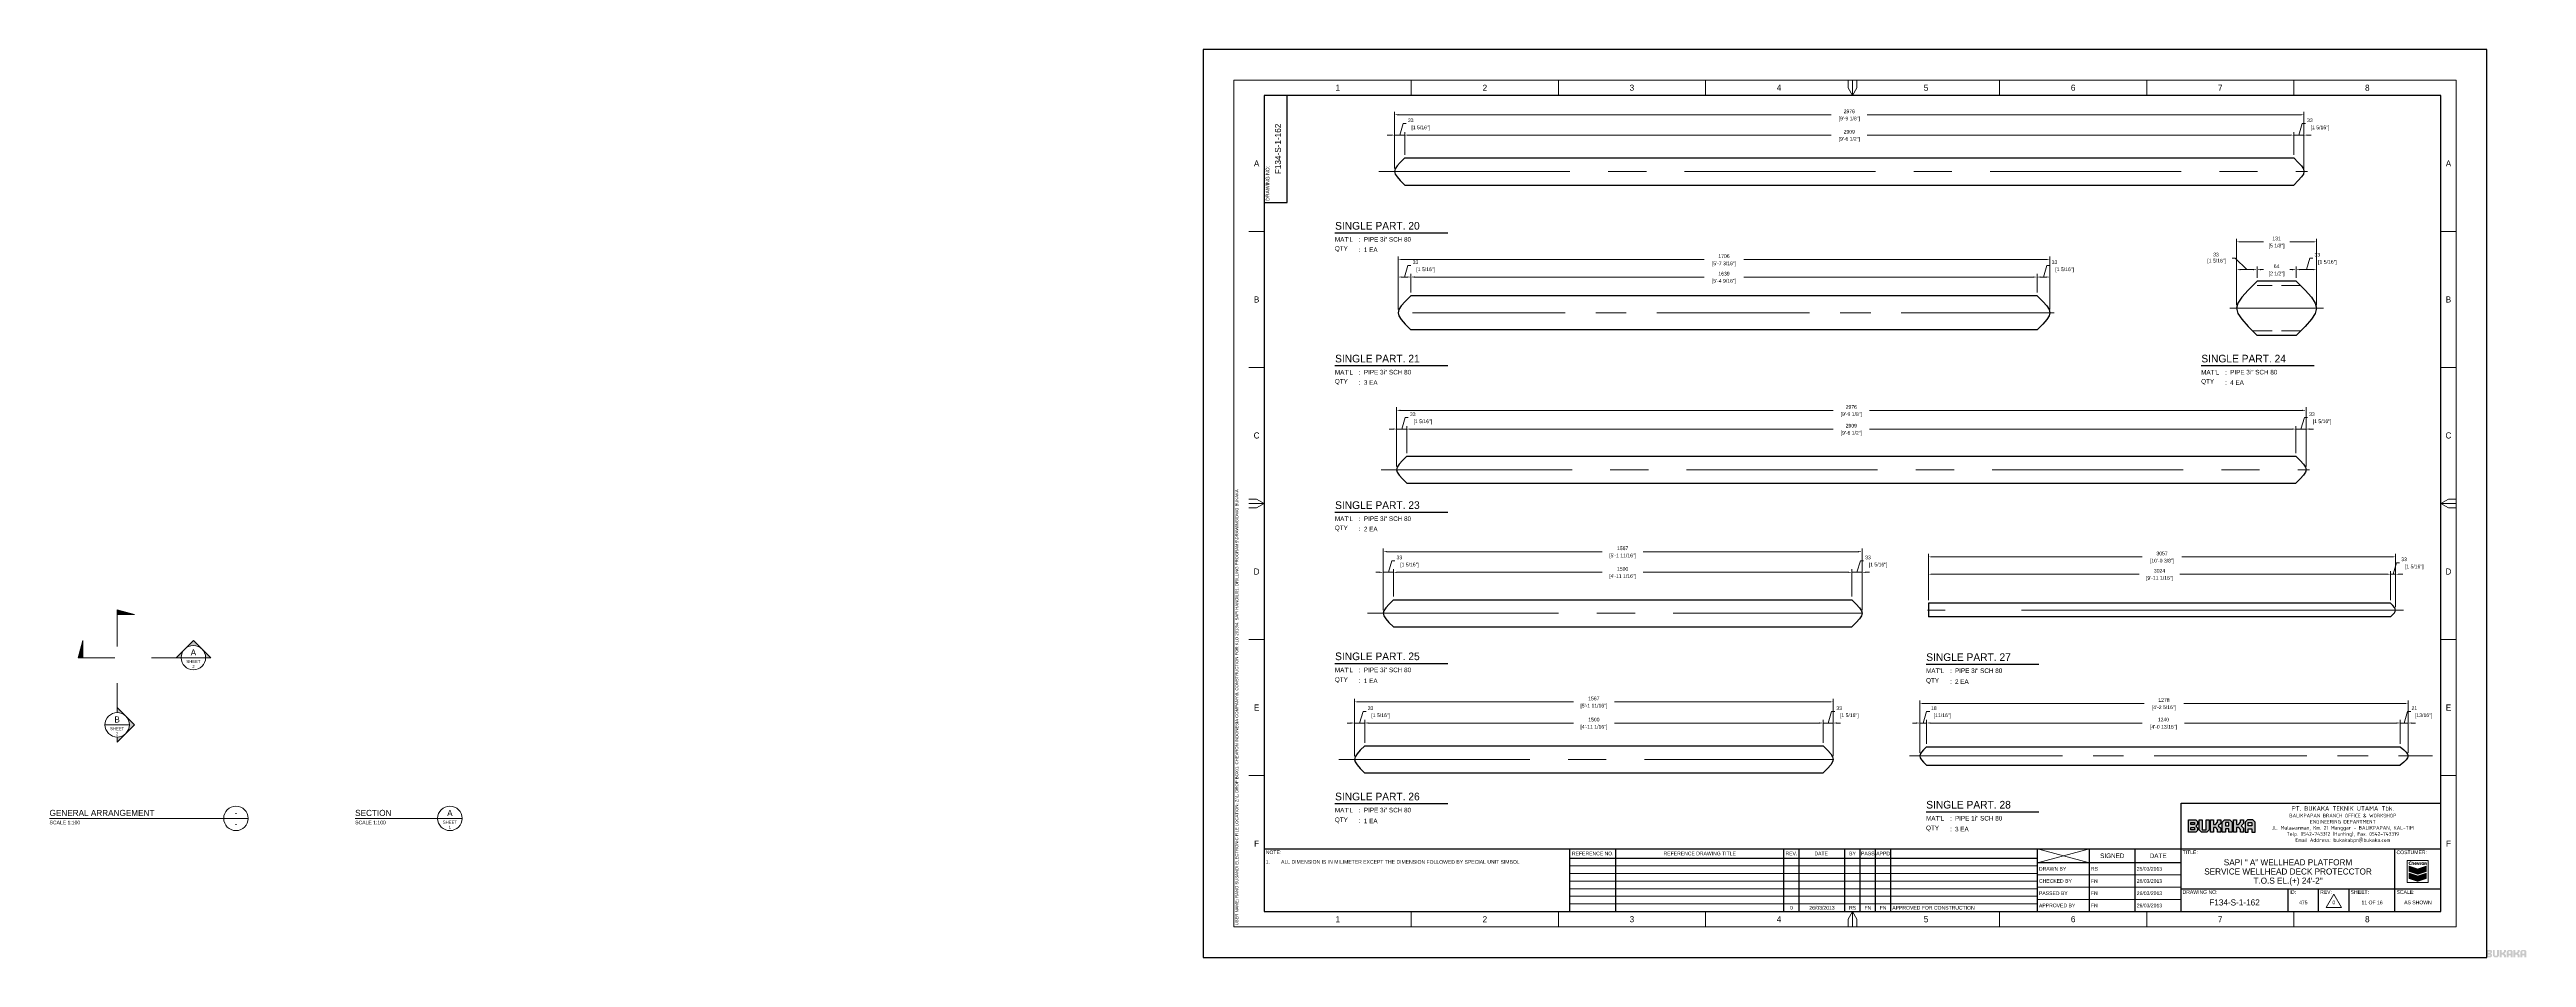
# Paper-space layout '11 OF 16' of a CAD drawing. Header units: inches. Extents: x -382 to 428, y -5 to 292.
# The model-space entities are those that its viewports show. They can reach past a viewport. Long polylines and large blocks are cut down to what shows.
import ezdxf
from ezdxf.enums import TextEntityAlignment as Align

# ---------------------------------------------------------------- set-up
doc = ezdxf.new("R2010")
doc.units = ezdxf.units.IN
doc.header["$LTSCALE"] = 5
doc.header["$MEASUREMENT"] = 0
doc.linetypes.add('CENTER', pattern=[2, 1.25, -0.25, 0.25, -0.25])
doc.linetypes.add('HIDDEN', pattern=[0.375, 0.25, -0.125])
for name, color, linetype, lineweight in [('CENTER LINE', 1, 'CENTER', 0), ('FITTING', 255, 'Continuous', 50), ('HATCH', 250, 'Continuous', 0), ('HIDDEN', 8, 'HIDDEN', 0), ('MARKING', 6, 'Continuous', 13), ('STRUCTURE', 3, 'Continuous', 25), ('TEXT', 2, 'Continuous', 30)]:
    doc.layers.add(name, color=color, linetype=linetype, lineweight=lineweight)
doc.layers.get('0').freeze()
doc.styles.add('BUKAKA 01', font='simpfrac.shx', dxfattribs={"height": 1.2})
doc.styles.add('BUKAKA A3', font='simpfrac.shx', dxfattribs={"height": 1.35})
doc.dimstyles.new('BUKAKA 01', dxfattribs={"dimtxt": 1.2, "dimasz": 1.2, "dimexe": 1, "dimexo": 1, "dimgap": 0.5, "dimtad": 0, "dimdec": 0, "dimzin": 0, "dimdsep": 46, "dimtxsty": 'BUKAKA 01', "dimcen": 3, "dimclrd": 251, "dimclre": 250, "dimclrt": 2, "dimadec": 0, "dimazin": 0, "dimtfac": 1, "dimtdec": 0, "dimtofl": 0, "dimtmove": 1, "dimatfit": 3, "dimfxl": 10, "dimtolj": 1, "dimtzin": 0, "dimlwd": 0, "dimlwe": 0, "dimarcsym": 0})

# ---------------------------------------------------------------- blocks, each defined once
blk = doc.blocks.new('LOGO CHEVRON')
h = blk.add_hatch(color=152)
h.dxf.hatch_style = 1
h.paths.add_polyline_path([(442.65, 29.5), (442.61, 29.52), (442.57, 29.53), (442.53, 29.54), (442.49, 29.55), (442.46, 29.55), (442.42, 29.55), (442.39, 29.55), (442.36, 29.55), (442.33, 29.55), (442.3, 29.54), (442.27, 29.54), (442.25, 29.54), (442.23, 29.53), (442.21, 29.53), (442.2, 29.52), (442.18, 29.52), (442.16, 29.51), (442.15, 29.51), (442.13, 29.5), (442.12, 29.5), (442.11, 29.49), (442.1, 29.49), (442.08, 29.48), (442.07, 29.47), (442.06, 29.47), (442.05, 29.46), (442.04, 29.45), (442.02, 29.44), (442.01, 29.43), (442, 29.43), (441.99, 29.42), (441.98, 29.41), (441.97, 29.4), (441.96, 29.39), (441.95, 29.38), (441.94, 29.37), (441.93, 29.36), (441.92, 29.35), (441.91, 29.34), (441.9, 29.33), (441.89, 29.31), (441.89, 29.3), (441.88, 29.29), (441.87, 29.28), (441.86, 29.26), (441.86, 29.25), (441.85, 29.24), (441.84, 29.22), (441.84, 29.21), (441.83, 29.2), (441.83, 29.18), (441.82, 29.17), (441.82, 29.15), (441.81, 29.14), (441.81, 29.13), (441.81, 29.11), (441.8, 29.1), (441.8, 29.08), (441.8, 29.07), (441.8, 29.05), (441.79, 29.03), (441.79, 29.02), (441.79, 29), (441.79, 28.98), (441.79, 28.97), (441.79, 28.95), (441.79, 28.93), (441.79, 28.91), (441.79, 28.89), (441.8, 28.87), (441.8, 28.85), (441.8, 28.83), (441.8, 28.82), (441.81, 28.8), (441.81, 28.78), (441.82, 28.76), (441.82, 28.74), (441.83, 28.73), (441.84, 28.71), (441.84, 28.69), (441.85, 28.67), (441.86, 28.66), (441.87, 28.64), (441.88, 28.62), (441.89, 28.61), (441.9, 28.59), (441.91, 28.58), (441.92, 28.56), (441.94, 28.55), (441.95, 28.54), (441.96, 28.53), (441.97, 28.52), (441.98, 28.51), (441.99, 28.5), (442, 28.49), (442.01, 28.48), (442.02, 28.48), (442.03, 28.47), (442.04, 28.46), (442.05, 28.45), (442.06, 28.45), (442.08, 28.44), (442.09, 28.44), (442.1, 28.43), (442.11, 28.42), (442.13, 28.42), (442.14, 28.41), (442.16, 28.41), (442.17, 28.4), (442.19, 28.4), (442.2, 28.39), (442.22, 28.39), (442.24, 28.38), (442.25, 28.38), (442.27, 28.38), (442.29, 28.37), (442.31, 28.37), (442.33, 28.37), (442.35, 28.37), (442.37, 28.37), (442.4, 28.37), (442.42, 28.37), (442.45, 28.37), (442.48, 28.38), (442.52, 28.38), (442.56, 28.39), (442.6, 28.4), (442.65, 28.42), (442.61, 28.65), (442.59, 28.64), (442.56, 28.63), (442.54, 28.63), (442.52, 28.62), (442.51, 28.62), (442.49, 28.62), (442.47, 28.61), (442.46, 28.61), (442.45, 28.61), (442.43, 28.61), (442.42, 28.61), (442.41, 28.61), (442.39, 28.61), (442.38, 28.61), (442.37, 28.61), (442.36, 28.61), (442.35, 28.61), (442.34, 28.61), (442.33, 28.62), (442.31, 28.62), (442.3, 28.62), (442.29, 28.63), (442.28, 28.63), (442.27, 28.63), (442.26, 28.64), (442.25, 28.64), (442.24, 28.65), (442.24, 28.65), (442.23, 28.66), (442.22, 28.66), (442.21, 28.67), (442.2, 28.68), (442.19, 28.68), (442.18, 28.69), (442.17, 28.7), (442.17, 28.71), (442.16, 28.72), (442.15, 28.73), (442.14, 28.74), (442.14, 28.75), (442.13, 28.76), (442.12, 28.77), (442.12, 28.78), (442.11, 28.79), (442.11, 28.8), (442.11, 28.81), (442.1, 28.82), (442.1, 28.83), (442.09, 28.84), (442.09, 28.85), (442.09, 28.87), (442.09, 28.88), (442.09, 28.89), (442.08, 28.91), (442.08, 28.92), (442.08, 28.93), (442.08, 28.95), (442.08, 28.96), (442.08, 28.98), (442.08, 28.99), (442.08, 29), (442.08, 29.02), (442.09, 29.03), (442.09, 29.05), (442.09, 29.06), (442.09, 29.07), (442.09, 29.08), (442.1, 29.09), (442.1, 29.1), (442.11, 29.12), (442.11, 29.13), (442.12, 29.14), (442.12, 29.15), (442.13, 29.16), (442.14, 29.17), (442.14, 29.18), (442.15, 29.19), (442.16, 29.2), (442.17, 29.21), (442.18, 29.22), (442.19, 29.23), (442.2, 29.24), (442.21, 29.25), (442.23, 29.26), (442.24, 29.27), (442.25, 29.28), (442.26, 29.28), (442.28, 29.29), (442.29, 29.29), (442.31, 29.3), (442.32, 29.3), (442.34, 29.31), (442.35, 29.31), (442.37, 29.31), (442.39, 29.31), (442.41, 29.31), (442.43, 29.31), (442.45, 29.31), (442.47, 29.31), (442.49, 29.31), (442.52, 29.3), (442.55, 29.29), (442.57, 29.28), (442.61, 29.27)])
h = blk.add_hatch(color=5)
h.dxf.hatch_style = 1
h.set_gradient(color1=(0, 0, 255), color2=(0, 191, 255), rotation=135, centered=1, tint=1)
h.paths.add_polyline_path([(441.8, 28.19), (441.8, 26.21), (444.77, 27.2)])
h = blk.add_hatch(color=5)
h.dxf.hatch_style = 1
h.set_gradient(color1=(0, 0, 255), color2=(0, 191, 255), rotation=235, centered=1, tint=1, name='CYLINDER')
h.paths.add_polyline_path([(447.73, 28.19), (441.8, 26.21), (444.77, 25.22), (447.73, 26.21)])
h = blk.add_hatch(color=16)
h.dxf.hatch_style = 1
h.set_gradient(color1=(127, 0, 0), color2=(255, 0, 0), rotation=135, centered=1, tint=1)
h.paths.add_polyline_path([(441.8, 25.88), (441.8, 23.9), (444.77, 24.89)])
h = blk.add_hatch(color=16)
h.dxf.hatch_style = 1
h.set_gradient(color1=(127, 0, 0), color2=(255, 0, 0), rotation=235, centered=1, tint=1, name='CYLINDER')
h.paths.add_polyline_path([(447.73, 25.88), (441.8, 23.9), (444.77, 22.91), (447.73, 23.91)])
h = blk.add_hatch(color=152)
h.dxf.hatch_style = 1
edge = h.paths.add_edge_path()
edge.add_line((443.52, 29.04), (443.52, 29.06))
edge.add_line((443.52, 29.06), (443.52, 29.07))
edge.add_line((443.52, 29.07), (443.51, 29.08))
edge.add_line((443.51, 29.08), (443.51, 29.08))
edge.add_line((443.51, 29.08), (443.51, 29.09))
edge.add_line((443.51, 29.09), (443.5, 29.1))
edge.add_line((443.5, 29.1), (443.5, 29.11))
edge.add_line((443.5, 29.11), (443.5, 29.12))
edge.add_line((443.5, 29.12), (443.49, 29.13))
edge.add_line((443.49, 29.13), (443.49, 29.13))
edge.add_line((443.49, 29.13), (443.48, 29.14))
edge.add_line((443.48, 29.14), (443.48, 29.15))
edge.add_line((443.48, 29.15), (443.48, 29.15))
edge.add_line((443.48, 29.15), (443.47, 29.16))
edge.add_line((443.47, 29.16), (443.47, 29.17))
edge.add_line((443.47, 29.17), (443.46, 29.17))
edge.add_line((443.46, 29.17), (443.46, 29.18))
edge.add_line((443.46, 29.18), (443.45, 29.19))
edge.add_line((443.45, 29.19), (443.45, 29.19))
edge.add_line((443.45, 29.19), (443.44, 29.2))
edge.add_line((443.44, 29.2), (443.43, 29.21))
edge.add_line((443.43, 29.21), (443.43, 29.21))
edge.add_line((443.43, 29.21), (443.42, 29.22))
edge.add_line((443.42, 29.22), (443.42, 29.22))
edge.add_line((443.42, 29.22), (443.41, 29.23))
edge.add_line((443.41, 29.23), (443.4, 29.23))
edge.add_line((443.4, 29.23), (443.39, 29.23))
edge.add_line((443.39, 29.23), (443.39, 29.24))
edge.add_line((443.39, 29.24), (443.38, 29.24))
edge.add_line((443.38, 29.24), (443.37, 29.25))
edge.add_line((443.37, 29.25), (443.36, 29.25))
edge.add_line((443.36, 29.25), (443.35, 29.25))
edge.add_line((443.35, 29.25), (443.34, 29.25))
edge.add_line((443.34, 29.25), (443.34, 29.26))
edge.add_line((443.34, 29.26), (443.33, 29.26))
edge.add_line((443.33, 29.26), (443.32, 29.26))
edge.add_line((443.32, 29.26), (443.31, 29.26))
edge.add_line((443.31, 29.26), (443.3, 29.26))
edge.add_line((443.3, 29.26), (443.29, 29.26))
edge.add_line((443.29, 29.26), (443.28, 29.26))
edge.add_line((443.28, 29.26), (443.27, 29.26))
edge.add_line((443.27, 29.26), (443.26, 29.26))
edge.add_line((443.26, 29.26), (443.25, 29.26))
edge.add_line((443.25, 29.26), (443.24, 29.26))
edge.add_line((443.24, 29.26), (443.23, 29.26))
edge.add_line((443.23, 29.26), (443.22, 29.26))
edge.add_line((443.22, 29.26), (443.21, 29.26))
edge.add_line((443.21, 29.26), (443.2, 29.25))
edge.add_line((443.2, 29.25), (443.19, 29.25))
edge.add_line((443.19, 29.25), (443.18, 29.25))
edge.add_line((443.18, 29.25), (443.17, 29.25))
edge.add_line((443.17, 29.25), (443.16, 29.24))
edge.add_line((443.16, 29.24), (443.15, 29.24))
edge.add_line((443.15, 29.24), (443.14, 29.23))
edge.add_line((443.14, 29.23), (443.12, 29.23))
edge.add_line((443.12, 29.23), (443.11, 29.22))
edge.add_line((443.11, 29.22), (443.1, 29.22))
edge.add_line((443.1, 29.22), (443.09, 29.21))
edge.add_line((443.09, 29.21), (443.08, 29.2))
edge.add_line((443.08, 29.2), (443.06, 29.19))
edge.add_line((443.06, 29.19), (443.05, 29.17))
edge.add_line((443.05, 29.17), (443.04, 29.16))
edge.add_line((443.04, 29.16), (443.02, 29.14))
edge.add_line((443.02, 29.14), (443.02, 29.55))
edge.add_line((443.02, 29.55), (442.77, 29.46))
edge.add_line((442.77, 29.46), (442.77, 28.41))
edge.add_line((442.77, 28.41), (443.02, 28.41))
edge.add_line((443.02, 28.41), (443.02, 28.88))
edge.add_ellipse((443.15, 28.88), major_axis=(0, 0.165), ratio=0.813078, start_angle=449.685, end_angle=450, ccw=False)
edge.add_ellipse((443.15, 28.88), major_axis=(0, 0.165), ratio=0.813078, start_angle=270, end_angle=449.685, ccw=False)
edge.add_line((443.29, 28.88), (443.29, 28.41))
edge.add_line((443.29, 28.41), (443.54, 28.41))
edge.add_line((443.54, 28.41), (443.54, 28.88))
edge.add_line((443.54, 28.88), (443.54, 28.91))
edge.add_line((443.54, 28.91), (443.54, 28.94))
edge.add_line((443.54, 28.94), (443.54, 28.96))
edge.add_line((443.54, 28.96), (443.53, 28.98))
edge.add_line((443.53, 28.98), (443.53, 28.99))
edge.add_line((443.53, 28.99), (443.53, 29.01))
edge.add_line((443.53, 29.01), (443.53, 29.02))
edge.add_line((443.53, 29.02), (443.53, 29.03))
edge.add_line((443.53, 29.03), (443.52, 29.04))
h.paths.add_polyline_path([(444.33, 29.2), (444.32, 29.2), (444.31, 29.21), (444.3, 29.22), (444.28, 29.23), (444.27, 29.23), (444.26, 29.24), (444.25, 29.24), (444.23, 29.25), (444.22, 29.25), (444.21, 29.26), (444.2, 29.26), (444.19, 29.26), (444.17, 29.27), (444.16, 29.27), (444.15, 29.27), (444.14, 29.27), (444.13, 29.27), (444.12, 29.27), (444.11, 29.27), (444.09, 29.27), (444.08, 29.27), (444.07, 29.27), (444.06, 29.27), (444.04, 29.27), (444.03, 29.27), (444.02, 29.27), (444.01, 29.27), (443.99, 29.26), (443.98, 29.26), (443.97, 29.26), (443.95, 29.25), (443.94, 29.25), (443.93, 29.25), (443.92, 29.24), (443.9, 29.24), (443.89, 29.23), (443.88, 29.23), (443.87, 29.22), (443.86, 29.22), (443.85, 29.21), (443.84, 29.21), (443.83, 29.2), (443.82, 29.19), (443.81, 29.18), (443.8, 29.18), (443.79, 29.17), (443.78, 29.16), (443.77, 29.15), (443.76, 29.14), (443.75, 29.13), (443.75, 29.12), (443.74, 29.11), (443.73, 29.1), (443.72, 29.09), (443.72, 29.08), (443.71, 29.07), (443.7, 29.05), (443.7, 29.04), (443.69, 29.03), (443.69, 29.02), (443.68, 29.01), (443.68, 29), (443.68, 28.98), (443.67, 28.97), (443.67, 28.96), (443.67, 28.95), (443.66, 28.93), (443.66, 28.92), (443.66, 28.9), (443.66, 28.89), (443.66, 28.88), (443.66, 28.86), (443.66, 28.85), (443.66, 28.84), (443.65, 28.82), (443.65, 28.81), (443.66, 28.8), (443.66, 28.79), (443.66, 28.77), (443.66, 28.76), (443.66, 28.75), (443.66, 28.73), (443.66, 28.72), (443.67, 28.71), (443.67, 28.69), (443.67, 28.68), (443.68, 28.66), (443.68, 28.65), (443.69, 28.63), (443.69, 28.62), (443.7, 28.6), (443.71, 28.59), (443.71, 28.58), (443.72, 28.56), (443.73, 28.55), (443.74, 28.54), (443.74, 28.52), (443.75, 28.51), (443.76, 28.5), (443.77, 28.49), (443.78, 28.48), (443.79, 28.48), (443.8, 28.47), (443.81, 28.46), (443.82, 28.45), (443.83, 28.44), (443.84, 28.44), (443.86, 28.43), (443.87, 28.42), (443.88, 28.42), (443.89, 28.41), (443.9, 28.41), (443.91, 28.4), (443.92, 28.4), (443.94, 28.4), (443.95, 28.39), (443.96, 28.39), (443.97, 28.38), (443.99, 28.38), (444, 28.38), (444.01, 28.38), (444.03, 28.38), (444.04, 28.37), (444.06, 28.37), (444.08, 28.37), (444.09, 28.37), (444.11, 28.37), (444.13, 28.37), (444.14, 28.37), (444.16, 28.37), (444.18, 28.37), (444.2, 28.37), (444.21, 28.38), (444.23, 28.38), (444.25, 28.38), (444.27, 28.38), (444.29, 28.39), (444.31, 28.39), (444.33, 28.4), (444.35, 28.4), (444.37, 28.41), (444.39, 28.42), (444.41, 28.43), (444.44, 28.44), (444.4, 28.64), (444.37, 28.63), (444.35, 28.62), (444.33, 28.61), (444.32, 28.6), (444.3, 28.6), (444.28, 28.59), (444.26, 28.59), (444.25, 28.58), (444.23, 28.58), (444.21, 28.58), (444.2, 28.58), (444.19, 28.57), (444.17, 28.57), (444.16, 28.57), (444.14, 28.57), (444.13, 28.57), (444.12, 28.58), (444.1, 28.58), (444.09, 28.58), (444.07, 28.58), (444.05, 28.59), (444.02, 28.6), (444.01, 28.61), (443.99, 28.62), (443.97, 28.63), (443.96, 28.64), (443.95, 28.65), (443.95, 28.66), (443.94, 28.67), (443.93, 28.69), (443.93, 28.7), (443.92, 28.72), (443.92, 28.74), (444.47, 28.74), (444.47, 28.78), (444.48, 28.82), (444.48, 28.85), (444.48, 28.88), (444.47, 28.9), (444.47, 28.93), (444.47, 28.95), (444.46, 28.97), (444.46, 28.99), (444.45, 29.01), (444.44, 29.03), (444.44, 29.05), (444.43, 29.06), (444.42, 29.08), (444.42, 29.09), (444.41, 29.11), (444.4, 29.12), (444.39, 29.13), (444.38, 29.14), (444.37, 29.16), (444.36, 29.17), (444.35, 29.18), (444.34, 29.19)])
h.paths.add_polyline_path([(444.18, 29.04), (444.19, 29.03), (444.2, 29.02), (444.21, 29.01), (444.21, 29), (444.21, 28.99), (444.22, 28.97), (444.22, 28.96), (444.22, 28.94), (444.22, 28.93), (444.22, 28.92), (443.92, 28.92), (443.92, 28.93), (443.92, 28.95), (443.92, 28.96), (443.93, 28.98), (443.93, 28.99), (443.94, 29.01), (443.96, 29.03), (443.97, 29.04), (443.98, 29.05), (443.99, 29.06), (444, 29.07), (444.01, 29.08), (444.03, 29.08), (444.04, 29.09), (444.06, 29.09), (444.07, 29.09), (444.09, 29.09), (444.1, 29.09), (444.12, 29.08), (444.14, 29.08), (444.15, 29.07), (444.16, 29.06), (444.18, 29.05)], flags=16)
h.paths.add_polyline_path([(444.77, 29.24), (444.49, 29.24), (444.77, 28.41), (445.08, 28.41), (445.36, 29.24), (445.08, 29.24), (444.93, 28.64)])
h.paths.add_polyline_path([(445.96, 29.25), (445.94, 29.25), (445.92, 29.25), (445.9, 29.25), (445.89, 29.25), (445.87, 29.25), (445.86, 29.25), (445.85, 29.25), (445.84, 29.25), (445.83, 29.25), (445.83, 29.24), (445.82, 29.24), (445.81, 29.24), (445.8, 29.23), (445.79, 29.23), (445.79, 29.23), (445.78, 29.22), (445.77, 29.22), (445.77, 29.21), (445.76, 29.21), (445.75, 29.2), (445.75, 29.19), (445.74, 29.19), (445.73, 29.18), (445.72, 29.17), (445.72, 29.16), (445.71, 29.15), (445.7, 29.14), (445.7, 29.13), (445.69, 29.12), (445.68, 29.11), (445.68, 29.09), (445.67, 29.08), (445.67, 29.08), (445.66, 29.24), (445.42, 29.24), (445.43, 29.05), (445.43, 28.41), (445.69, 28.41), (445.69, 28.82), (445.69, 28.84), (445.69, 28.86), (445.7, 28.88), (445.7, 28.89), (445.71, 28.91), (445.71, 28.92), (445.72, 28.93), (445.73, 28.94), (445.74, 28.96), (445.76, 28.97), (445.77, 28.98), (445.79, 28.99), (445.8, 29), (445.82, 29.01), (445.84, 29.01), (445.86, 29.01), (445.88, 29.01), (445.9, 29.01), (445.91, 29.01), (445.93, 29.01), (445.94, 29.01), (445.96, 29.01)])
h.paths.add_polyline_path([(446.71, 29.17), (446.71, 29.17), (446.7, 29.18), (446.69, 29.19), (446.68, 29.19), (446.67, 29.2), (446.66, 29.21), (446.65, 29.21), (446.64, 29.22), (446.63, 29.22), (446.62, 29.23), (446.61, 29.23), (446.6, 29.24), (446.59, 29.24), (446.58, 29.24), (446.57, 29.25), (446.56, 29.25), (446.55, 29.25), (446.54, 29.26), (446.53, 29.26), (446.52, 29.26), (446.51, 29.26), (446.5, 29.26), (446.49, 29.27), (446.48, 29.27), (446.47, 29.27), (446.46, 29.27), (446.44, 29.27), (446.43, 29.27), (446.42, 29.27), (446.41, 29.27), (446.4, 29.27), (446.39, 29.27), (446.39, 29.27), (446.38, 29.27), (446.37, 29.27), (446.36, 29.27), (446.35, 29.27), (446.35, 29.27), (446.34, 29.26), (446.33, 29.26), (446.32, 29.26), (446.32, 29.26), (446.31, 29.26), (446.3, 29.26), (446.29, 29.26), (446.28, 29.25), (446.28, 29.25), (446.27, 29.25), (446.26, 29.25), (446.25, 29.24), (446.24, 29.24), (446.23, 29.24), (446.23, 29.23), (446.22, 29.23), (446.21, 29.23), (446.21, 29.22), (446.2, 29.22), (446.19, 29.22), (446.19, 29.21), (446.18, 29.21), (446.17, 29.2), (446.17, 29.2), (446.16, 29.19), (446.15, 29.19), (446.14, 29.18), (446.13, 29.17), (446.13, 29.17), (446.12, 29.16), (446.11, 29.15), (446.1, 29.15), (446.1, 29.14), (446.09, 29.13), (446.08, 29.12), (446.08, 29.11), (446.07, 29.11), (446.07, 29.1), (446.06, 29.09), (446.06, 29.08), (446.05, 29.07), (446.05, 29.06), (446.04, 29.05), (446.04, 29.04), (446.04, 29.04), (446.03, 29.03), (446.03, 29.02), (446.03, 29.01), (446.02, 29), (446.02, 28.99), (446.02, 28.98), (446.01, 28.97), (446.01, 28.97), (446.01, 28.96), (446.01, 28.95), (446, 28.94), (446, 28.93), (446, 28.92), (446, 28.9), (446, 28.89), (446, 28.88), (445.99, 28.87), (445.99, 28.86), (445.99, 28.85), (445.99, 28.84), (445.99, 28.83), (445.99, 28.81), (445.99, 28.8), (445.99, 28.79), (445.99, 28.78), (446, 28.77), (446, 28.76), (446, 28.75), (446, 28.74), (446, 28.73), (446, 28.72), (446, 28.71), (446, 28.7), (446.01, 28.69), (446.01, 28.68), (446.01, 28.67), (446.01, 28.66), (446.02, 28.65), (446.02, 28.64), (446.02, 28.63), (446.03, 28.61), (446.03, 28.6), (446.04, 28.59), (446.04, 28.58), (446.05, 28.57), (446.05, 28.56), (446.06, 28.55), (446.07, 28.54), (446.07, 28.53), (446.08, 28.52), (446.09, 28.51), (446.1, 28.5), (446.11, 28.49), (446.11, 28.49), (446.12, 28.48), (446.13, 28.47), (446.14, 28.46), (446.15, 28.45), (446.16, 28.44), (446.17, 28.44), (446.19, 28.43), (446.2, 28.42), (446.21, 28.42), (446.22, 28.41), (446.23, 28.41), (446.25, 28.4), (446.26, 28.4), (446.27, 28.39), (446.29, 28.39), (446.3, 28.39), (446.31, 28.38), (446.33, 28.38), (446.34, 28.38), (446.35, 28.38), (446.37, 28.37), (446.38, 28.37), (446.39, 28.37), (446.4, 28.37), (446.42, 28.37), (446.43, 28.37), (446.44, 28.37), (446.45, 28.37), (446.47, 28.37), (446.48, 28.37), (446.49, 28.38), (446.5, 28.38), (446.52, 28.38), (446.53, 28.38), (446.54, 28.38), (446.55, 28.39), (446.57, 28.39), (446.58, 28.39), (446.59, 28.4), (446.6, 28.4), (446.61, 28.41), (446.62, 28.41), (446.63, 28.42), (446.64, 28.42), (446.65, 28.43), (446.66, 28.43), (446.67, 28.44), (446.68, 28.45), (446.69, 28.45), (446.7, 28.46), (446.71, 28.47), (446.72, 28.47), (446.72, 28.48), (446.73, 28.49), (446.74, 28.49), (446.74, 28.5), (446.75, 28.51), (446.76, 28.52), (446.76, 28.53), (446.77, 28.53), (446.78, 28.54), (446.78, 28.55), (446.79, 28.56), (446.79, 28.57), (446.8, 28.58), (446.8, 28.59), (446.81, 28.6), (446.81, 28.61), (446.82, 28.62), (446.82, 28.64), (446.83, 28.65), (446.83, 28.66), (446.83, 28.67), (446.84, 28.68), (446.84, 28.69), (446.84, 28.7), (446.84, 28.72), (446.84, 28.73), (446.85, 28.74), (446.85, 28.75), (446.85, 28.77), (446.85, 28.78), (446.85, 28.79), (446.85, 28.8), (446.85, 28.82), (446.85, 28.83), (446.85, 28.84), (446.85, 28.85), (446.85, 28.87), (446.85, 28.88), (446.85, 28.89), (446.84, 28.9), (446.84, 28.92), (446.84, 28.93), (446.84, 28.94), (446.84, 28.96), (446.83, 28.97), (446.83, 28.98), (446.83, 28.99), (446.82, 29), (446.82, 29.01), (446.81, 29.02), (446.81, 29.03), (446.81, 29.04), (446.8, 29.05), (446.8, 29.06), (446.79, 29.07), (446.79, 29.08), (446.78, 29.09), (446.78, 29.1), (446.77, 29.11), (446.76, 29.11), (446.76, 29.12), (446.75, 29.13), (446.74, 29.14), (446.74, 29.14), (446.73, 29.15), (446.72, 29.16)])
h.paths.add_polyline_path([(446.35, 29.05), (446.36, 29.06), (446.37, 29.07), (446.39, 29.07), (446.4, 29.07), (446.41, 29.07), (446.43, 29.07), (446.44, 29.07), (446.46, 29.07), (446.47, 29.06), (446.48, 29.06), (446.5, 29.05), (446.51, 29.04), (446.52, 29.03), (446.53, 29.02), (446.54, 29.01), (446.55, 29), (446.56, 28.99), (446.56, 28.97), (446.57, 28.96), (446.57, 28.95), (446.58, 28.94), (446.58, 28.92), (446.58, 28.91), (446.59, 28.89), (446.59, 28.88), (446.59, 28.86), (446.59, 28.84), (446.59, 28.83), (446.59, 28.81), (446.59, 28.79), (446.59, 28.78), (446.59, 28.76), (446.58, 28.75), (446.58, 28.73), (446.58, 28.72), (446.58, 28.7), (446.57, 28.69), (446.57, 28.67), (446.56, 28.66), (446.55, 28.64), (446.54, 28.63), (446.53, 28.62), (446.52, 28.61), (446.51, 28.6), (446.5, 28.59), (446.49, 28.58), (446.48, 28.58), (446.47, 28.57), (446.45, 28.57), (446.44, 28.57), (446.43, 28.57), (446.41, 28.57), (446.39, 28.57), (446.38, 28.58), (446.36, 28.58), (446.35, 28.59), (446.34, 28.59), (446.33, 28.6), (446.32, 28.61), (446.31, 28.62), (446.3, 28.63), (446.29, 28.64), (446.29, 28.66), (446.28, 28.67), (446.27, 28.69), (446.27, 28.71), (446.26, 28.72), (446.26, 28.74), (446.26, 28.76), (446.26, 28.77), (446.26, 28.79), (446.25, 28.8), (446.25, 28.82), (446.25, 28.83), (446.26, 28.84), (446.26, 28.86), (446.26, 28.87), (446.26, 28.89), (446.26, 28.9), (446.26, 28.92), (446.27, 28.93), (446.27, 28.95), (446.28, 28.96), (446.28, 28.97), (446.29, 28.99), (446.29, 29), (446.3, 29.01), (446.31, 29.02), (446.32, 29.03), (446.33, 29.04), (446.34, 29.05)], flags=16)
h = blk.add_hatch(color=152)
h.dxf.hatch_style = 1
edge = h.paths.add_edge_path()
edge.add_line((447.73, 29.01), (447.72, 29.02))
edge.add_line((447.72, 29.02), (447.72, 29.03))
edge.add_line((447.72, 29.03), (447.72, 29.04))
edge.add_line((447.72, 29.04), (447.72, 29.06))
edge.add_line((447.72, 29.06), (447.71, 29.07))
edge.add_line((447.71, 29.07), (447.71, 29.08))
edge.add_line((447.71, 29.08), (447.71, 29.08))
edge.add_line((447.71, 29.08), (447.7, 29.09))
edge.add_line((447.7, 29.09), (447.7, 29.1))
edge.add_line((447.7, 29.1), (447.7, 29.11))
edge.add_line((447.7, 29.11), (447.69, 29.12))
edge.add_line((447.69, 29.12), (447.69, 29.13))
edge.add_line((447.69, 29.13), (447.68, 29.13))
edge.add_line((447.68, 29.13), (447.68, 29.14))
edge.add_line((447.68, 29.14), (447.68, 29.15))
edge.add_line((447.68, 29.15), (447.67, 29.15))
edge.add_line((447.67, 29.15), (447.67, 29.16))
edge.add_line((447.67, 29.16), (447.66, 29.17))
edge.add_line((447.66, 29.17), (447.66, 29.17))
edge.add_line((447.66, 29.17), (447.65, 29.18))
edge.add_line((447.65, 29.18), (447.65, 29.19))
edge.add_line((447.65, 29.19), (447.64, 29.19))
edge.add_line((447.64, 29.19), (447.64, 29.2))
edge.add_line((447.64, 29.2), (447.63, 29.21))
edge.add_line((447.63, 29.21), (447.62, 29.21))
edge.add_line((447.62, 29.21), (447.62, 29.22))
edge.add_line((447.62, 29.22), (447.61, 29.22))
edge.add_line((447.61, 29.22), (447.6, 29.23))
edge.add_line((447.6, 29.23), (447.6, 29.23))
edge.add_line((447.6, 29.23), (447.59, 29.23))
edge.add_line((447.59, 29.23), (447.58, 29.24))
edge.add_line((447.58, 29.24), (447.57, 29.24))
edge.add_line((447.57, 29.24), (447.57, 29.25))
edge.add_line((447.57, 29.25), (447.56, 29.25))
edge.add_line((447.56, 29.25), (447.55, 29.25))
edge.add_line((447.55, 29.25), (447.54, 29.25))
edge.add_line((447.54, 29.25), (447.53, 29.26))
edge.add_line((447.53, 29.26), (447.52, 29.26))
edge.add_line((447.52, 29.26), (447.51, 29.26))
edge.add_line((447.51, 29.26), (447.5, 29.26))
edge.add_line((447.5, 29.26), (447.49, 29.26))
edge.add_line((447.49, 29.26), (447.48, 29.26))
edge.add_line((447.48, 29.26), (447.47, 29.26))
edge.add_line((447.47, 29.26), (447.46, 29.26))
edge.add_line((447.46, 29.26), (447.45, 29.26))
edge.add_line((447.45, 29.26), (447.44, 29.26))
edge.add_line((447.44, 29.26), (447.43, 29.26))
edge.add_line((447.43, 29.26), (447.42, 29.26))
edge.add_line((447.42, 29.26), (447.41, 29.26))
edge.add_line((447.41, 29.26), (447.4, 29.26))
edge.add_line((447.4, 29.26), (447.39, 29.25))
edge.add_line((447.39, 29.25), (447.38, 29.25))
edge.add_line((447.38, 29.25), (447.37, 29.25))
edge.add_line((447.37, 29.25), (447.36, 29.25))
edge.add_line((447.36, 29.25), (447.35, 29.24))
edge.add_line((447.35, 29.24), (447.34, 29.24))
edge.add_line((447.34, 29.24), (447.33, 29.23))
edge.add_line((447.33, 29.23), (447.32, 29.23))
edge.add_line((447.32, 29.23), (447.31, 29.22))
edge.add_line((447.31, 29.22), (447.29, 29.22))
edge.add_line((447.29, 29.22), (447.28, 29.21))
edge.add_line((447.28, 29.21), (447.27, 29.19))
edge.add_line((447.27, 29.19), (447.25, 29.18))
edge.add_line((447.25, 29.18), (447.23, 29.16))
edge.add_line((447.23, 29.16), (447.22, 29.13))
edge.add_line((447.22, 29.13), (447.2, 29.11))
edge.add_line((447.2, 29.11), (447.2, 29.12))
edge.add_line((447.2, 29.12), (447.2, 29.24))
edge.add_line((447.2, 29.24), (446.96, 29.24))
edge.add_line((446.96, 29.24), (446.96, 28.41))
edge.add_line((446.96, 28.41), (447.21, 28.41))
edge.add_line((447.21, 28.41), (447.22, 28.88))
edge.add_ellipse((447.35, 28.88), major_axis=(0, 0.165), ratio=0.813078, start_angle=270, end_angle=450, ccw=False)
edge.add_line((447.48, 28.88), (447.48, 28.41))
edge.add_line((447.48, 28.41), (447.73, 28.41))
edge.add_line((447.73, 28.41), (447.73, 28.88))
edge.add_line((447.73, 28.88), (447.73, 28.91))
edge.add_line((447.73, 28.91), (447.73, 28.94))
edge.add_line((447.73, 28.94), (447.73, 28.96))
edge.add_line((447.73, 28.96), (447.73, 28.98))
edge.add_line((447.73, 28.98), (447.73, 28.99))
edge.add_line((447.73, 28.99), (447.73, 29.01))
blk.add_lwpolyline([(441.36, 29.87), (448.17, 29.87), (448.17, 22.64), (441.36, 22.64)], close=True)
blk = doc.blocks.new('STRUCTURE ETIKET DRAWING STANDARD')
at = {"layer": 'STRUCTURE'}
h = blk.add_hatch(color=154, dxfattribs=at)
h.paths.add_polyline_path([(343.13, 44.15), (343.13, 43.03), (342.01, 43.03), (342.01, 44.15)], flags=16)
h.paths.add_polyline_path([(340.48, 43.86), (339.69, 43.07), (340.48, 42.28), (340.48, 41), (339.44, 41), (339.44, 41.88), (338.86, 42.47), (338.15, 42.47), (338.15, 41), (337.14, 41), (337.14, 45), (338.15, 45), (338.15, 43.49), (338.74, 43.49), (339.44, 44.2), (339.44, 45), (340.48, 45)])
h.paths.add_polyline_path([(334.51, 44.15), (334.51, 43.03), (335.63, 43.03), (335.63, 44.15)], flags=16)
h.paths.add_polyline_path([(332.98, 43.86), (332.19, 43.07), (332.98, 42.28), (332.98, 41), (331.94, 41), (331.94, 41.88), (331.36, 42.47), (330.65, 42.47), (330.65, 41), (329.64, 41), (329.64, 45), (330.65, 45), (330.65, 43.49), (331.24, 43.49), (331.94, 44.2), (331.94, 45), (332.98, 45)])
h.paths.add_polyline_path([(329.21, 45), (329.21, 41.79), (328.42, 41), (326.66, 41), (325.87, 41.79), (325.87, 45), (326.88, 45), (326.88, 41.8), (328.17, 41.8), (328.17, 45)])
h.paths.add_polyline_path([(336.71, 44.23), (336.71, 41), (335.63, 41), (335.63, 42.12), (334.51, 42.12), (334.51, 41), (333.43, 41), (333.43, 44.23), (334.21, 45), (335.94, 45)])
h.paths.add_polyline_path([(340.93, 44.23), (340.93, 41), (342.01, 41), (342.01, 42.12), (343.13, 42.12), (343.13, 41), (344.21, 41), (344.21, 44.23), (343.44, 45), (341.71, 45)])
h.paths.add_polyline_path([(325.42, 43.56), (324.86, 43), (325.42, 42.44), (325.42, 41.55), (324.87, 41), (322.4, 41), (322.4, 45), (324.87, 45), (325.42, 44.45)])
h.paths.add_polyline_path([(324.43, 42.47), (324.43, 41.8), (323.25, 41.8), (323.25, 42.47)], flags=16)
h.paths.add_polyline_path([(324.43, 44.13), (324.43, 43.49), (323.25, 43.49), (323.25, 44.13)], flags=16)
at = {"layer": 'HATCH'}
for p, q in [((68.12, 282), (68.12, 287)), ((116.25, 282), (116.25, 287)), ((164.38, 282), (164.38, 287)), ((212.5, 282), (212.5, 287)), ((260.62, 282), (260.62, 287)), ((308.75, 282), (308.75, 287)), ((356.88, 282), (356.88, 287)), ((20, 237.5), (15, 237.5)), ((405, 237.5), (410, 237.5)), ((20, 193), (15, 193)), ((405, 193), (410, 193)), ((20, 148.5), (15, 148.5)), ((405, 148.5), (410, 148.5)), ((20, 104), (15, 104)), ((405, 104), (410, 104)), ((20, 59.5), (15, 59.5)), ((405, 59.5), (410, 59.5)), ((273, 31), (290, 35.5)), ((290, 31), (273, 35.5)), ((120, 30), (273, 30)), ((120, 27.5), (273, 27.5)), ((120, 25), (273, 25)), ((320, 27), (273, 27)), ((120, 22.5), (273, 22.5)), ((120, 20), (273, 20)), ((120, 17.5), (273, 17.5)), ((320, 23), (273, 23)), ((320, 19), (273, 19)), ((68.12, 15), (68.12, 10)), ((116.25, 15), (116.25, 10)), ((164.38, 15), (164.38, 10)), ((212.5, 15), (212.5, 10)), ((260.62, 15), (260.62, 10)), ((308.75, 15), (308.75, 10)), ((356.88, 15), (356.88, 10))]:
    blk.add_line(p, q, dxfattribs=at)
blk.add_lwpolyline([(10, 10), (410, 10), (410, 287), (10, 287)], close=True, dxfattribs=at)
for points in [[(212.5, 282), (211.06, 284.5), (211.06, 287)], [(212.5, 282), (213.94, 284.5), (213.94, 287)], [(20, 148.5), (17.5, 149.94), (15, 149.94)], [(20, 148.5), (17.5, 147.06), (15, 147.06)], [(405, 148.5), (407.5, 149.94), (410, 149.94)], [(405, 148.5), (407.5, 147.06), (410, 147.06)], [(212.5, 15), (211.06, 12.5), (211.06, 10)], [(212.5, 15), (213.94, 12.5), (213.94, 10)]]:
    blk.add_lwpolyline(points, dxfattribs=at)
at = {"layer": 'MARKING'}
blk.add_lwpolyline([(367.5, 16.34), (370, 20.67), (372.5, 16.34)], close=True, dxfattribs=at)
at = {"layer": 'STRUCTURE'}
for p, q in [((320, 15), (320, 50.5)), ((320, 50.5), (405, 50.5)), ((20, 35.5), (405, 35.5)), ((120, 15), (120, 35.5)), ((120, 32.5), (273, 32.5)), ((135, 15), (135, 35.5)), ((190, 15), (190, 35.5)), ((195, 15), (195, 35.5)), ((210, 15), (210, 35.5)), ((215, 15), (215, 35.5)), ((220, 15), (220, 35.5)), ((225, 15), (225, 35.5)), ((273, 15), (273, 35.5)), ((290, 15), (290, 35.5)), ((305, 15), (305, 35.5)), ((390, 15), (390, 35.5)), ((320, 31), (273, 31)), ((320, 22.5), (405, 22.5)), ((355, 15), (355, 22.5)), ((365, 15), (365, 22.5)), ((375, 15), (375, 22.5))]:
    blk.add_line(p, q, dxfattribs=at)
blk.add_lwpolyline([(20, 15), (405, 15), (405, 282), (20, 282)], close=True, dxfattribs=at)
for points in [[(20, 247), (27.5, 247), (27.5, 282)], [(322.4, 41), (322.4, 45)], [(322.4, 45), (324.87, 45)], [(324.87, 41), (322.4, 41)], [(323.25, 43.49), (323.25, 44.13)], [(323.25, 44.13), (324.43, 44.13)], [(324.43, 43.49), (323.25, 43.49)], [(323.25, 41.8), (323.25, 42.47)], [(323.25, 42.47), (324.43, 42.47)], [(324.43, 41.8), (323.25, 41.8)], [(324.43, 44.13), (324.43, 43.49)], [(324.43, 42.47), (324.43, 41.8)], [(325.42, 43.56), (324.86, 43)], [(324.86, 43), (325.42, 42.44)], [(324.87, 45), (325.42, 44.45)], [(325.42, 41.55), (324.87, 41)], [(325.42, 44.45), (325.42, 43.56)], [(325.42, 42.44), (325.42, 41.55)], [(325.87, 41.79), (325.87, 45)], [(325.87, 45), (326.88, 45)], [(326.66, 41), (325.87, 41.79)], [(328.42, 41), (326.66, 41)], [(326.88, 45), (326.88, 41.8)], [(326.88, 41.8), (328.17, 41.8)], [(328.17, 41.8), (328.17, 45)], [(328.17, 45), (329.21, 45)], [(329.21, 41.79), (328.42, 41)], [(329.21, 45), (329.21, 41.79)], [(329.64, 41), (329.64, 45)], [(329.64, 45), (330.65, 45)], [(330.65, 41), (329.64, 41)], [(330.65, 45), (330.65, 43.49)], [(330.65, 43.49), (331.24, 43.49)], [(331.36, 42.47), (330.65, 42.47)], [(330.65, 42.47), (330.65, 41)], [(331.24, 43.49), (331.94, 44.2)], [(331.94, 41.88), (331.36, 42.47)], [(331.94, 44.2), (331.94, 45)], [(331.94, 45), (332.98, 45)], [(331.94, 41), (331.94, 41.88)], [(332.98, 41), (331.94, 41)], [(332.98, 43.86), (332.19, 43.07)], [(332.19, 43.07), (332.98, 42.28)], [(332.98, 45), (332.98, 43.86)], [(332.98, 42.28), (332.98, 41)], [(333.43, 44.23), (334.21, 45)], [(333.43, 41), (333.43, 44.23)], [(334.51, 41), (333.43, 41)], [(334.21, 45), (335.94, 45)], [(334.51, 44.15), (334.51, 43.03)], [(335.63, 44.15), (334.51, 44.15)], [(334.51, 43.03), (335.63, 43.03)], [(335.63, 42.12), (334.51, 42.12)], [(334.51, 42.12), (334.51, 41)], [(335.63, 43.03), (335.63, 44.15)], [(335.63, 41), (335.63, 42.12)], [(336.71, 41), (335.63, 41)], [(335.94, 45), (336.71, 44.23)], [(336.71, 44.23), (336.71, 41)], [(337.14, 41), (337.14, 45)], [(337.14, 45), (338.15, 45)], [(338.15, 41), (337.14, 41)], [(338.15, 45), (338.15, 43.49)], [(338.15, 43.49), (338.74, 43.49)], [(338.86, 42.47), (338.15, 42.47)], [(338.15, 42.47), (338.15, 41)], [(338.74, 43.49), (339.44, 44.2)], [(339.44, 41.88), (338.86, 42.47)], [(339.44, 44.2), (339.44, 45)], [(339.44, 45), (340.48, 45)], [(339.44, 41), (339.44, 41.88)], [(340.48, 41), (339.44, 41)], [(340.48, 43.86), (339.69, 43.07)], [(339.69, 43.07), (340.48, 42.28)], [(340.48, 45), (340.48, 43.86)], [(340.48, 42.28), (340.48, 41)], [(341.71, 45), (340.93, 44.23)], [(340.93, 44.23), (340.93, 41)], [(340.93, 41), (342.01, 41)], [(343.44, 45), (341.71, 45)], [(342.01, 43.03), (342.01, 44.15)], [(342.01, 44.15), (343.13, 44.15)], [(343.13, 43.03), (342.01, 43.03)], [(342.01, 41), (342.01, 42.12)], [(342.01, 42.12), (343.13, 42.12)], [(343.13, 44.15), (343.13, 43.03)], [(343.13, 42.12), (343.13, 41)], [(343.13, 41), (344.21, 41)], [(344.21, 44.23), (343.44, 45)], [(344.21, 41), (344.21, 44.23)]]:
    blk.add_lwpolyline(points, dxfattribs=at)
at = {"layer": 'STRUCTURE', "color": 2, "char_height": 2, "attachment_point": 5, "style": 'BUKAKA 01'}
for s, insert in [('1', (44.06, 284.5)), ('2', (92.19, 284.5)), ('3', (140.31, 284.5)), ('4', (188.44, 284.5)), ('5', (236.56, 284.5)), ('6', (284.69, 284.5)), ('7', (332.81, 284.5)), ('8', (380.94, 284.5)), ('A', (17.5, 259.75)), ('A', (407.5, 259.75)), ('B', (17.5, 215.25)), ('B', (407.5, 215.25)), ('C', (17.5, 170.75)), ('C', (407.5, 170.75)), ('D', (17.5, 126.25)), ('D', (407.5, 126.25)), ('E', (17.5, 81.75)), ('E', (407.5, 81.75)), ('F', (17.5, 37.25)), ('F', (407.5, 37.25)), ('1', (44.06, 12.5)), ('2', (92.19, 12.5)), ('3', (140.31, 12.5)), ('4', (188.44, 12.5)), ('5', (236.56, 12.5)), ('6', (284.69, 12.5)), ('7', (332.81, 12.5)), ('8', (380.94, 12.5))]:
    blk.add_mtext_dynamic_manual_height_columns(s, width=2.1466, gutter_width=7.5, heights=[0], dxfattribs=dict(at, insert=insert))
at = {"layer": 'STRUCTURE', "insert": (10.5, 10.5), "char_height": 1, "attachment_point": 1, "rotation": 90, "style": 'BUKAKA 01'}
blk.add_mtext_dynamic_manual_height_columns('USER NAME: RANO SUSANDI ELECTRONIC FILE LOCATION: Z:\\\\1. DROP BOX\\\\1. CHEVRON INDONESIA COMPANY\\\\9. CONSTRUCTION FOR KLO 2013\\\\4. SAPI HANDIL\\\\01. DRILLING PROGRAMS\\\\DRAWING\\\\DWG BUKAKA', width=276.5, gutter_width=7.5, heights=[0], dxfattribs=at)
at = {"layer": 'TEXT', "insert": (20.5, 247.5), "char_height": 1.2, "attachment_point": 1, "rotation": 90, "style": 'BUKAKA 01'}
blk.add_mtext_dynamic_manual_height_columns('DRAWING NO:', width=11.8739, gutter_width=7.5, heights=[0], dxfattribs=at)
at = {"layer": 'TEXT', "style": 'BUKAKA 01'}
for s, width, insert, char_height, attachment_point in [('{\\Fdim|c0;PT. BUKAKA TEKNIK UTAMA Tbk.\\P\\H0.8x;BALIKPAPAN BRANCH OFFICE & WORKSHOP\\PENGINEERING DEPARTMENT\\PJL. Mulawarman, Km. 21 Manggar - BALIKPAPAN, KAL-TIM\\PTelp. 0542-743312 (Hunting), Fax. 0542-743319\\PEmail Address: bukakabpn@bukaka.com}', 60.0381, (372.93, 49.5), 1.5, 2), ('NOTE:', 1.3572, (20.5, 35), 1.2, 1), ('REFERENCE NO.', 18.1423, (127.5, 34), 1.2, 5), ('REFERENCE DRAWING TITLE', 28.0425, (162.5, 34), 1.2, 5), ('REV.', 18.1423, (192.5, 34), 1.2, 5), ('DATE', 18.1423, (202.25, 34), 1.2, 5), ('BY', 3.167, (212.5, 34), 1.2, 5), ('PASS', 4.5919, (217.5, 34), 1.2, 5), ('APPD', 4.8877, (222.5, 34), 1.2, 5), ('SIGNED', 11.6195, (297.5, 33.25), 1.5, 5), ('DATE', 11.6195, (312.5, 33.25), 1.5, 5), ('TITLE:', 1.3572, (320.5, 35), 1.2, 1), ('COSTUMER:', 1.3572, (390.5, 35), 1.2, 1), ('CHECKED BY', 18.1423, (273.5, 25), 1.2, 4), ('DRAWN BY', 18.1423, (273.5, 29), 1.2, 4), ('APPROVED BY', 18.1423, (273.5, 17), 1.2, 4), ('PASSED BY', 18.1423, (273.5, 21), 1.2, 4), ('DRAWING NO:', 11.8739, (320.5, 22), 1.2, 1), ('ID:', 4.9198, (355.5, 22), 1.2, 1), ('REV:', 4.2241, (365.5, 22), 1.2, 1), ('SHEET:', 6.2266, (375.5, 22), 1.2, 1), ('SCALE:', 6.8745, (390.5, 22), 1.2, 1)]:
    blk.add_mtext_dynamic_manual_height_columns(s, width=width, gutter_width=7.5, heights=[0], dxfattribs=dict(at, insert=insert, char_height=char_height, attachment_point=attachment_point))
blk.add_attdef('DWG_NO', text='', height=2, rotation=90, dxfattribs=at).set_placement((24.5, 264.5), align=Align.MIDDLE_CENTER)
for tag, p in [('NOTE_NO1', (20.5, 31.25)), ('NOTE_NO2', (20.5, 29.25)), ('NOTE_NO3', (20.5, 27.25)), ('NOTE_NO4', (20.5, 25.25)), ('NOTE1', (25.5, 31.25)), ('NOTE2', (25.5, 29.25)), ('NOTE3', (25.5, 27.25)), ('NOTE4', (25.5, 25.25)), ('REF7_NO', (120.5, 31.25)), ('REF6_NO', (120.5, 28.75)), ('REF5_NO', (120.5, 26.25)), ('REF4_NO', (120.5, 23.75)), ('REF7_TITLE', (135.5, 31.25)), ('REF6_TITLE', (135.5, 28.75)), ('REF5_TITLE', (135.5, 26.25)), ('REF4_TITLE', (135.5, 23.75)), ('REV_7FOR', (225.5, 31.25)), ('REV_6FOR', (225.5, 28.75)), ('REV_5FOR', (225.5, 26.25)), ('REV_4FOR', (225.5, 23.75)), ('CHECKED_BY', (290.5, 25)), ('DRAWN_BY', (290.5, 29)), ('CHECKED_DATE', (305.5, 25)), ('DRAWN_DATE', (305.5, 29)), ('NOTE_NO5', (20.5, 23.25)), ('NOTE_NO6', (20.5, 21.25)), ('NOTE_NO7', (20.5, 19.25)), ('NOTE_NO8', (20.5, 17.25)), ('NOTE5', (25.5, 23.25)), ('NOTE6', (25.5, 21.25)), ('NOTE7', (25.5, 19.25)), ('NOTE8', (25.5, 17.25)), ('REF3_NO', (120.5, 21.25)), ('REF2_NO', (120.5, 18.75)), ('REF1_NO', (120.5, 16.25)), ('REF3_TITLE', (135.5, 21.25)), ('REF2_TITLE', (135.5, 18.75)), ('REF1_TITLE', (135.5, 16.25)), ('REV_3FOR', (225.5, 21.25)), ('REV_2FOR', (225.5, 18.75)), ('REV_1FOR', (225.5, 16.25)), ('APPROVED2_BY', (290.5, 17)), ('PASSED_BY', (290.5, 21)), ('APPROVED2_DATE', (305.5, 17)), ('PASSED_DATE', (305.5, 21))]:
    blk.add_attdef(tag, text='', height=1.2, dxfattribs=at).set_placement(p, align=Align.MIDDLE_LEFT)
for tag, height, p in [('REV_7', 1.2, (192.5, 31.25)), ('REV_6', 1.2, (192.5, 28.75)), ('REV_5', 1.2, (192.5, 26.25)), ('REV_4', 1.2, (192.5, 23.75)), ('REV_7DATE', 1.2, (202.5, 31.25)), ('REV_6DATE', 1.2, (202.5, 28.75)), ('REV_5DATE', 1.2, (202.5, 26.25)), ('REV_4DATE', 1.2, (202.5, 23.75)), ('REV_7BY', 1.2, (212.5, 31.25)), ('REV_6BY', 1.2, (212.5, 28.75)), ('REV_5BY', 1.2, (212.5, 26.25)), ('REV_4BY', 1.2, (212.5, 23.75)), ('REV_4CPASS', 1.2, (217.5, 23.75)), ('REV_7PASS', 1.2, (217.5, 31.25)), ('REV_6PASS', 1.2, (217.5, 28.75)), ('REV_5PASS', 1.2, (217.5, 26.25)), ('REV_7APP', 1.2, (222.5, 31.25)), ('REV_6APP', 1.2, (222.5, 28.75)), ('REV_5APP', 1.2, (222.5, 26.25)), ('REV_4APP', 1.2, (222.5, 23.75)), ('TITLE_1', 2, (355, 31.12)), ('TITLE_2', 2, (355, 28.12)), ('TITLE_3', 2, (355, 25.12)), ('REV_3', 1.2, (192.5, 21.25)), ('REV_2', 1.2, (192.5, 18.75)), ('REV_1', 1.2, (192.5, 16.25)), ('REV_3DATE', 1.2, (202.5, 21.25)), ('REV_2DATE', 1.2, (202.5, 18.75)), ('REV_1DATE', 1.2, (202.5, 16.25)), ('REV_3BY', 1.2, (212.5, 21.25)), ('REV_2BY', 1.2, (212.5, 18.75)), ('REV_1BY', 1.2, (212.5, 16.25)), ('REV_3PASS', 1.2, (217.5, 21.25)), ('REV_2PASS', 1.2, (217.5, 18.75)), ('REV_1PASS', 1.2, (217.5, 16.25)), ('REV_3APP', 1.2, (222.5, 21.25)), ('REV_2APP', 1.2, (222.5, 18.75)), ('REV_1APP', 1.2, (222.5, 16.25)), ('DWG_NO', 2, (337.5, 18)), ('VIP_ID', 1.2, (360, 18)), ('REV.', 1.2, (370, 18)), ('SHEET_NO', 1.2, (382.5, 18)), ('DWG_SCALE', 1.2, (397.5, 18))]:
    blk.add_attdef(tag, text='', height=height, dxfattribs=at).set_placement(p, align=Align.MIDDLE_CENTER)
blk = doc.blocks.new('*D363')
at = {"layer": 'DEFPOINTS', "color": 0, "transparency": 16777216}
for p in [(61.08, 264.11), (57.75, 252.22), (61.08, 256.67)]:
    blk.add_point(p, dxfattribs=at)
at = {"layer": 'HATCH', "color": 251, "linetype": 'Continuous', "lineweight": 0, "transparency": 16777216}
for p, q in [((59.42, 264.11), (60.55, 267.88)), ((60.55, 267.88), (61.55, 267.88)), ((56.55, 264.11), (55.35, 264.11)), ((57.75, 264.11), (61.08, 264.11)), ((62.28, 264.11), (63.48, 264.11))]:
    blk.add_line(p, q, dxfattribs=at)
at = {"layer": 'HATCH', "color": 250, "linetype": 'Continuous', "lineweight": 0, "transparency": 16777216}
for p, q in [((57.75, 253.22), (57.75, 265.11)), ((61.08, 257.67), (61.08, 265.11))]:
    blk.add_line(p, q, dxfattribs=at)
at = {"layer": 'HATCH', "color": 251, "transparency": 16777216}
for points in [[(56.55, 264.31), (56.55, 263.91), (57.75, 264.11)], [(62.28, 264.31), (62.28, 263.91), (61.08, 264.11)]]:
    blk.add_solid(points, dxfattribs=at)
at = {"layer": 'HATCH', "color": 2, "transparency": 16777216, "char_height": 1.2, "attachment_point": 5, "style": 'BUKAKA 01'}
for s, insert in [('\\A1;33', (63.02, 268.98)), ('\\A1;[1 5/16"]', (66.33, 266.46))]:
    blk.add_mtext(s, dxfattribs=dict(at, insert=insert))
blk = doc.blocks.new('*D364')
at = {"layer": 'DEFPOINTS', "color": 0, "transparency": 16777216}
for p in [(351.98, 264.11), (61.08, 256.67), (351.98, 256.67)]:
    blk.add_point(p, dxfattribs=at)
at = {"layer": 'HATCH', "color": 250, "linetype": 'Continuous', "lineweight": 0, "transparency": 16777216}
for p, q in [((61.08, 257.67), (61.08, 265.11)), ((351.98, 257.67), (351.98, 265.11))]:
    blk.add_line(p, q, dxfattribs=at)
at = {"layer": 'HATCH', "color": 251, "linetype": 'Continuous', "lineweight": 0, "transparency": 16777216}
for p, q in [((62.28, 264.11), (200.63, 264.11)), ((350.78, 264.11), (212.43, 264.11))]:
    blk.add_line(p, q, dxfattribs=at)
at = {"layer": 'HATCH', "color": 251, "transparency": 16777216}
for points in [[(62.28, 264.31), (62.28, 263.91), (61.08, 264.11)], [(350.78, 264.31), (350.78, 263.91), (351.98, 264.11)]]:
    blk.add_solid(points, dxfattribs=at)
at = {"layer": 'HATCH', "color": 2, "transparency": 16777216, "char_height": 1.2, "attachment_point": 5, "style": 'BUKAKA 01'}
for s, insert in [('\\A1;[9\'-6 1/2"]', (206.53, 262.7)), ('\\A1;2909', (206.53, 265.21))]:
    blk.add_mtext(s, dxfattribs=dict(at, insert=insert))
blk = doc.blocks.new('*D365')
at = {"layer": 'DEFPOINTS', "color": 0, "transparency": 16777216}
for p in [(355.32, 264.11), (351.98, 256.67), (355.32, 252.22)]:
    blk.add_point(p, dxfattribs=at)
at = {"layer": 'HATCH', "color": 251, "linetype": 'Continuous', "lineweight": 0, "transparency": 16777216}
for p, q in [((353.65, 264.11), (354.78, 267.88)), ((354.78, 267.88), (355.78, 267.88)), ((350.78, 264.11), (349.58, 264.11)), ((351.98, 264.11), (355.32, 264.11)), ((356.52, 264.11), (357.72, 264.11))]:
    blk.add_line(p, q, dxfattribs=at)
at = {"layer": 'HATCH', "color": 250, "linetype": 'Continuous', "lineweight": 0, "transparency": 16777216}
for p, q in [((351.98, 257.67), (351.98, 265.11)), ((355.32, 253.22), (355.32, 265.11))]:
    blk.add_line(p, q, dxfattribs=at)
at = {"layer": 'HATCH', "color": 251, "transparency": 16777216}
for points in [[(350.78, 264.31), (350.78, 263.91), (351.98, 264.11)], [(356.52, 264.31), (356.52, 263.91), (355.32, 264.11)]]:
    blk.add_solid(points, dxfattribs=at)
at = {"layer": 'HATCH', "color": 2, "transparency": 16777216, "char_height": 1.2, "attachment_point": 5, "style": 'BUKAKA 01'}
for s, insert in [('\\A1;33', (357.25, 268.98)), ('\\A1;[1 5/16"]', (360.57, 266.46))]:
    blk.add_mtext(s, dxfattribs=dict(at, insert=insert))
blk = doc.blocks.new('*D366')
at = {"layer": 'DEFPOINTS', "color": 0, "transparency": 16777216}
for p in [(355.32, 270.77), (57.75, 252.22), (355.32, 252.22)]:
    blk.add_point(p, dxfattribs=at)
at = {"layer": 'HATCH', "color": 250, "linetype": 'Continuous', "lineweight": 0, "transparency": 16777216}
for p, q in [((57.75, 253.22), (57.75, 271.77)), ((355.32, 253.22), (355.32, 271.77))]:
    blk.add_line(p, q, dxfattribs=at)
at = {"layer": 'HATCH', "color": 251, "linetype": 'Continuous', "lineweight": 0, "transparency": 16777216}
for p, q in [((58.95, 270.77), (200.63, 270.77)), ((354.12, 270.77), (212.43, 270.77))]:
    blk.add_line(p, q, dxfattribs=at)
at = {"layer": 'HATCH', "color": 251, "transparency": 16777216}
for points in [[(58.95, 270.97), (58.95, 270.57), (57.75, 270.77)], [(354.12, 270.97), (354.12, 270.57), (355.32, 270.77)]]:
    blk.add_solid(points, dxfattribs=at)
at = {"layer": 'HATCH', "color": 2, "transparency": 16777216, "char_height": 1.2, "attachment_point": 5, "style": 'BUKAKA 01'}
for s, insert in [('\\A1;[9\'-9 1/8"]', (206.53, 269.36)), ('\\A1;2976', (206.53, 271.87))]:
    blk.add_mtext(s, dxfattribs=dict(at, insert=insert))
blk = doc.blocks.new('*D367')
at = {"layer": 'DEFPOINTS', "color": 0, "transparency": 16777216}
for p in [(63.08, 217.68), (63.08, 211.58), (58.91, 206.02)]:
    blk.add_point(p, dxfattribs=at)
at = {"layer": 'HATCH', "color": 251, "linetype": 'Continuous', "lineweight": 0, "transparency": 16777216}
for p, q in [((61, 217.68), (62.12, 221.44)), ((62.12, 221.44), (63.12, 221.44)), ((60.11, 217.68), (61.88, 217.68))]:
    blk.add_line(p, q, dxfattribs=at)
at = {"layer": 'HATCH', "color": 250, "linetype": 'Continuous', "lineweight": 0, "transparency": 16777216}
for p, q in [((58.91, 207.02), (58.91, 218.68)), ((63.08, 212.58), (63.08, 218.68))]:
    blk.add_line(p, q, dxfattribs=at)
at = {"layer": 'HATCH', "color": 251, "transparency": 16777216}
for points in [[(60.11, 217.88), (60.11, 217.48), (58.91, 217.68)], [(61.88, 217.88), (61.88, 217.48), (63.08, 217.68)]]:
    blk.add_solid(points, dxfattribs=at)
at = {"layer": 'HATCH', "color": 2, "transparency": 16777216, "char_height": 1.2, "attachment_point": 5, "style": 'BUKAKA 01'}
for s, insert in [('\\A1;33', (64.6, 222.54)), ('\\A1;[1 5/16"]', (67.91, 220.03))]:
    blk.add_mtext(s, dxfattribs=dict(at, insert=insert))
blk = doc.blocks.new('*D368')
at = {"layer": 'DEFPOINTS', "color": 0, "transparency": 16777216}
for p in [(63.08, 211.58), (267.99, 217.68), (267.99, 211.58)]:
    blk.add_point(p, dxfattribs=at)
at = {"layer": 'HATCH', "color": 250, "linetype": 'Continuous', "lineweight": 0, "transparency": 16777216}
for p, q in [((63.08, 212.58), (63.08, 218.68)), ((267.99, 212.58), (267.99, 218.68))]:
    blk.add_line(p, q, dxfattribs=at)
at = {"layer": 'HATCH', "color": 251, "linetype": 'Continuous', "lineweight": 0, "transparency": 16777216}
for p, q in [((64.28, 217.68), (159.07, 217.68)), ((266.79, 217.68), (172.01, 217.68))]:
    blk.add_line(p, q, dxfattribs=at)
at = {"layer": 'HATCH', "color": 251, "transparency": 16777216}
for points in [[(64.28, 217.88), (64.28, 217.48), (63.08, 217.68)], [(266.79, 217.88), (266.79, 217.48), (267.99, 217.68)]]:
    blk.add_solid(points, dxfattribs=at)
at = {"layer": 'HATCH', "color": 2, "transparency": 16777216, "char_height": 1.2, "attachment_point": 5, "style": 'BUKAKA 01'}
for s, insert in [('\\A1;1639', (165.54, 218.78)), ('\\A1;[5\'-4 9/16"]', (165.54, 216.26))]:
    blk.add_mtext(s, dxfattribs=dict(at, insert=insert))
blk = doc.blocks.new('*D369')
at = {"layer": 'DEFPOINTS', "color": 0, "transparency": 16777216}
for p in [(267.99, 211.58), (272.17, 217.68), (272.17, 206.02)]:
    blk.add_point(p, dxfattribs=at)
at = {"layer": 'HATCH', "color": 251, "linetype": 'Continuous', "lineweight": 0, "transparency": 16777216}
for p, q in [((270.08, 217.68), (271.21, 221.44)), ((271.21, 221.44), (272.21, 221.44)), ((269.19, 217.68), (270.97, 217.68))]:
    blk.add_line(p, q, dxfattribs=at)
at = {"layer": 'HATCH', "color": 250, "linetype": 'Continuous', "lineweight": 0, "transparency": 16777216}
for p, q in [((267.99, 212.58), (267.99, 218.68)), ((272.17, 207.02), (272.17, 218.68))]:
    blk.add_line(p, q, dxfattribs=at)
at = {"layer": 'HATCH', "color": 251, "transparency": 16777216}
for points in [[(269.19, 217.88), (269.19, 217.48), (267.99, 217.68)], [(270.97, 217.88), (270.97, 217.48), (272.17, 217.68)]]:
    blk.add_solid(points, dxfattribs=at)
at = {"layer": 'HATCH', "color": 2, "transparency": 16777216, "char_height": 1.2, "attachment_point": 5, "style": 'BUKAKA 01'}
for s, insert in [('\\A1;33', (273.68, 222.54)), ('\\A1;[1 5/16"]', (276.99, 220.03))]:
    blk.add_mtext(s, dxfattribs=dict(at, insert=insert))
blk = doc.blocks.new('*D370')
at = {"layer": 'DEFPOINTS', "color": 0, "transparency": 16777216}
for p in [(272.17, 223.39), (58.91, 206.02), (272.17, 206.02)]:
    blk.add_point(p, dxfattribs=at)
at = {"layer": 'HATCH', "color": 250, "linetype": 'Continuous', "lineweight": 0, "transparency": 16777216}
for p, q in [((58.91, 207.02), (58.91, 224.39)), ((272.17, 207.02), (272.17, 224.39))]:
    blk.add_line(p, q, dxfattribs=at)
at = {"layer": 'HATCH', "color": 251, "linetype": 'Continuous', "lineweight": 0, "transparency": 16777216}
for p, q in [((60.11, 223.39), (159.07, 223.39)), ((270.97, 223.39), (172.01, 223.39))]:
    blk.add_line(p, q, dxfattribs=at)
at = {"layer": 'HATCH', "color": 251, "transparency": 16777216}
for points in [[(60.11, 223.59), (60.11, 223.19), (58.91, 223.39)], [(270.97, 223.59), (270.97, 223.19), (272.17, 223.39)]]:
    blk.add_solid(points, dxfattribs=at)
at = {"layer": 'HATCH', "color": 2, "transparency": 16777216, "char_height": 1.2, "attachment_point": 5, "style": 'BUKAKA 01'}
for s, insert in [('\\A1;[5\'-7 3/16"]', (165.54, 221.97)), ('\\A1;1706', (165.54, 224.49))]:
    blk.add_mtext(s, dxfattribs=dict(at, insert=insert))
blk = doc.blocks.new('*D371')
at = {"layer": 'DEFPOINTS', "color": 0, "transparency": 16777216}
for p in [(61.75, 167.95), (58.42, 154.66), (61.75, 159.11)]:
    blk.add_point(p, dxfattribs=at)
at = {"layer": 'HATCH', "color": 251, "linetype": 'Continuous', "lineweight": 0, "transparency": 16777216}
for p, q in [((60.09, 167.95), (61.21, 171.71)), ((61.21, 171.71), (62.21, 171.71)), ((57.22, 167.95), (56.02, 167.95)), ((58.42, 167.95), (61.75, 167.95)), ((62.95, 167.95), (64.15, 167.95))]:
    blk.add_line(p, q, dxfattribs=at)
at = {"layer": 'HATCH', "color": 250, "linetype": 'Continuous', "lineweight": 0, "transparency": 16777216}
for p, q in [((58.42, 155.66), (58.42, 168.95)), ((61.75, 160.11), (61.75, 168.95))]:
    blk.add_line(p, q, dxfattribs=at)
at = {"layer": 'HATCH', "color": 251, "transparency": 16777216}
for points in [[(57.22, 168.15), (57.22, 167.75), (58.42, 167.95)], [(62.95, 168.15), (62.95, 167.75), (61.75, 167.95)]]:
    blk.add_solid(points, dxfattribs=at)
at = {"layer": 'HATCH', "color": 2, "transparency": 16777216, "char_height": 1.2, "attachment_point": 5, "style": 'BUKAKA 01'}
for s, insert in [('\\A1;33', (63.69, 172.81)), ('\\A1;[1 5/16"]', (67, 170.3))]:
    blk.add_mtext(s, dxfattribs=dict(at, insert=insert))
blk = doc.blocks.new('*D372')
at = {"layer": 'DEFPOINTS', "color": 0, "transparency": 16777216}
for p in [(352.65, 167.95), (61.75, 159.11), (352.65, 159.11)]:
    blk.add_point(p, dxfattribs=at)
at = {"layer": 'HATCH', "color": 250, "linetype": 'Continuous', "lineweight": 0, "transparency": 16777216}
for p, q in [((61.75, 160.11), (61.75, 168.95)), ((352.65, 160.11), (352.65, 168.95))]:
    blk.add_line(p, q, dxfattribs=at)
at = {"layer": 'HATCH', "color": 251, "linetype": 'Continuous', "lineweight": 0, "transparency": 16777216}
for p, q in [((62.95, 167.95), (201.3, 167.95)), ((351.45, 167.95), (213.1, 167.95))]:
    blk.add_line(p, q, dxfattribs=at)
at = {"layer": 'HATCH', "color": 251, "transparency": 16777216}
for points in [[(62.95, 168.15), (62.95, 167.75), (61.75, 167.95)], [(351.45, 168.15), (351.45, 167.75), (352.65, 167.95)]]:
    blk.add_solid(points, dxfattribs=at)
at = {"layer": 'HATCH', "color": 2, "transparency": 16777216, "char_height": 1.2, "attachment_point": 5, "style": 'BUKAKA 01'}
for s, insert in [('\\A1;[9\'-6 1/2"]', (207.2, 166.53)), ('\\A1;2909', (207.2, 169.05))]:
    blk.add_mtext(s, dxfattribs=dict(at, insert=insert))
blk = doc.blocks.new('*D373')
at = {"layer": 'DEFPOINTS', "color": 0, "transparency": 16777216}
for p in [(355.99, 167.95), (352.65, 159.11), (355.99, 154.66)]:
    blk.add_point(p, dxfattribs=at)
at = {"layer": 'HATCH', "color": 251, "linetype": 'Continuous', "lineweight": 0, "transparency": 16777216}
for p, q in [((354.32, 167.95), (355.45, 171.71)), ((355.45, 171.71), (356.45, 171.71)), ((351.45, 167.95), (350.25, 167.95)), ((352.65, 167.95), (355.99, 167.95)), ((357.19, 167.95), (358.39, 167.95))]:
    blk.add_line(p, q, dxfattribs=at)
at = {"layer": 'HATCH', "color": 250, "linetype": 'Continuous', "lineweight": 0, "transparency": 16777216}
for p, q in [((352.65, 160.11), (352.65, 168.95)), ((355.99, 155.66), (355.99, 168.95))]:
    blk.add_line(p, q, dxfattribs=at)
at = {"layer": 'HATCH', "color": 251, "transparency": 16777216}
for points in [[(351.45, 168.15), (351.45, 167.75), (352.65, 167.95)], [(357.19, 168.15), (357.19, 167.75), (355.99, 167.95)]]:
    blk.add_solid(points, dxfattribs=at)
at = {"layer": 'HATCH', "color": 2, "transparency": 16777216, "char_height": 1.2, "attachment_point": 5, "style": 'BUKAKA 01'}
for s, insert in [('\\A1;33', (357.92, 172.81)), ('\\A1;[1 5/16"]', (361.24, 170.3))]:
    blk.add_mtext(s, dxfattribs=dict(at, insert=insert))
blk = doc.blocks.new('*D374')
at = {"layer": 'DEFPOINTS', "color": 0, "transparency": 16777216}
for p in [(355.99, 174.07), (58.42, 154.66), (355.99, 154.66)]:
    blk.add_point(p, dxfattribs=at)
at = {"layer": 'HATCH', "color": 250, "linetype": 'Continuous', "lineweight": 0, "transparency": 16777216}
for p, q in [((58.42, 155.66), (58.42, 175.07)), ((355.99, 155.66), (355.99, 175.07))]:
    blk.add_line(p, q, dxfattribs=at)
at = {"layer": 'HATCH', "color": 251, "linetype": 'Continuous', "lineweight": 0, "transparency": 16777216}
for p, q in [((59.62, 174.07), (201.3, 174.07)), ((354.79, 174.07), (213.1, 174.07))]:
    blk.add_line(p, q, dxfattribs=at)
at = {"layer": 'HATCH', "color": 251, "transparency": 16777216}
for points in [[(59.62, 174.27), (59.62, 173.87), (58.42, 174.07)], [(354.79, 174.27), (354.79, 173.87), (355.99, 174.07)]]:
    blk.add_solid(points, dxfattribs=at)
at = {"layer": 'HATCH', "color": 2, "transparency": 16777216, "char_height": 1.2, "attachment_point": 5, "style": 'BUKAKA 01'}
for s, insert in [('\\A1;[9\'-9 1/8"]', (207.2, 172.65)), ('\\A1;2976', (207.2, 175.17))]:
    blk.add_mtext(s, dxfattribs=dict(at, insert=insert))
blk = doc.blocks.new('*D375')
at = {"layer": 'DEFPOINTS', "color": 0, "transparency": 16777216}
for p in [(339.96, 220.1), (339.96, 216.38), (333.29, 207.48)]:
    blk.add_point(p, dxfattribs=at)
at = {"layer": 'HATCH', "color": 251, "linetype": 'Continuous', "lineweight": 0, "transparency": 16777216}
for p, q in [((332.84, 223.86), (331.84, 223.86)), ((336.62, 220.1), (332.84, 223.86)), ((334.49, 220.1), (338.76, 220.1))]:
    blk.add_line(p, q, dxfattribs=at)
at = {"layer": 'HATCH', "color": 250, "linetype": 'Continuous', "lineweight": 0, "transparency": 16777216}
for p, q in [((333.29, 208.48), (333.29, 221.1)), ((339.96, 217.38), (339.96, 221.1))]:
    blk.add_line(p, q, dxfattribs=at)
at = {"layer": 'HATCH', "color": 251, "transparency": 16777216}
for points in [[(334.49, 220.3), (334.49, 219.9), (333.29, 220.1)], [(338.76, 220.3), (338.76, 219.9), (339.96, 220.1)]]:
    blk.add_solid(points, dxfattribs=at)
at = {"layer": 'HATCH', "color": 2, "transparency": 16777216, "insert": (326.51, 223.86), "char_height": 1.2, "attachment_point": 5, "style": 'BUKAKA 01'}
blk.add_mtext('\\A1;33\\P [1 5/16"]', dxfattribs=at)
blk = doc.blocks.new('*D376')
at = {"layer": 'DEFPOINTS', "color": 0, "transparency": 16777216}
for p in [(352.76, 220.1), (339.96, 216.38), (352.76, 216.38)]:
    blk.add_point(p, dxfattribs=at)
at = {"layer": 'HATCH', "color": 250, "linetype": 'Continuous', "lineweight": 0, "transparency": 16777216}
for p, q in [((339.96, 217.38), (339.96, 221.1)), ((352.76, 217.38), (352.76, 221.1))]:
    blk.add_line(p, q, dxfattribs=at)
at = {"layer": 'HATCH', "color": 251, "linetype": 'Continuous', "lineweight": 0, "transparency": 16777216}
for p, q in [((341.16, 220.1), (342.03, 220.1)), ((351.56, 220.1), (350.69, 220.1))]:
    blk.add_line(p, q, dxfattribs=at)
at = {"layer": 'HATCH', "color": 251, "transparency": 16777216}
for points in [[(341.16, 220.3), (341.16, 219.9), (339.96, 220.1)], [(351.56, 220.3), (351.56, 219.9), (352.76, 220.1)]]:
    blk.add_solid(points, dxfattribs=at)
at = {"layer": 'HATCH', "color": 2, "transparency": 16777216, "char_height": 1.2, "attachment_point": 5, "style": 'BUKAKA 01'}
for s, insert in [('\\A1;[2 1/2"]', (346.36, 218.68)), ('\\A1;64', (346.36, 221.2))]:
    blk.add_mtext(s, dxfattribs=dict(at, insert=insert))
blk = doc.blocks.new('*D377')
at = {"layer": 'DEFPOINTS', "color": 0, "transparency": 16777216}
for p in [(359.44, 220.1), (352.76, 216.38), (359.44, 207.48)]:
    blk.add_point(p, dxfattribs=at)
at = {"layer": 'HATCH', "color": 250, "linetype": 'Continuous', "lineweight": 0, "transparency": 16777216}
for p, q in [((352.76, 217.38), (352.76, 221.1)), ((359.44, 208.48), (359.44, 221.1))]:
    blk.add_line(p, q, dxfattribs=at)
at = {"layer": 'HATCH', "color": 251, "linetype": 'Continuous', "lineweight": 0, "transparency": 16777216}
for p, q in [((353.96, 220.1), (358.24, 220.1)), ((356.1, 220.1), (357.23, 223.86)), ((357.23, 223.86), (358.23, 223.86))]:
    blk.add_line(p, q, dxfattribs=at)
at = {"layer": 'HATCH', "color": 251, "transparency": 16777216}
for points in [[(353.96, 220.3), (353.96, 219.9), (352.76, 220.1)], [(358.24, 220.3), (358.24, 219.9), (359.44, 220.1)]]:
    blk.add_solid(points, dxfattribs=at)
at = {"layer": 'HATCH', "color": 2, "transparency": 16777216, "char_height": 1.2, "attachment_point": 5, "style": 'BUKAKA 01'}
for s, insert in [('\\A1;33', (359.7, 224.96)), ('\\A1;[1 5/16"]', (363.01, 222.45))]:
    blk.add_mtext(s, dxfattribs=dict(at, insert=insert))
blk = doc.blocks.new('*D378')
at = {"layer": 'DEFPOINTS', "color": 0, "transparency": 16777216}
for p in [(359.44, 229.2), (333.29, 207.48), (359.44, 207.48)]:
    blk.add_point(p, dxfattribs=at)
at = {"layer": 'HATCH', "color": 250, "linetype": 'Continuous', "lineweight": 0, "transparency": 16777216}
for p, q in [((333.29, 208.48), (333.29, 230.2)), ((359.44, 208.48), (359.44, 230.2))]:
    blk.add_line(p, q, dxfattribs=at)
at = {"layer": 'HATCH', "color": 251, "linetype": 'Continuous', "lineweight": 0, "transparency": 16777216}
for p, q in [((334.49, 229.2), (342.03, 229.2)), ((358.24, 229.2), (350.69, 229.2))]:
    blk.add_line(p, q, dxfattribs=at)
at = {"layer": 'HATCH', "color": 251, "transparency": 16777216}
for points in [[(334.49, 229.4), (334.49, 229), (333.29, 229.2)], [(358.24, 229.4), (358.24, 229), (359.44, 229.2)]]:
    blk.add_solid(points, dxfattribs=at)
at = {"layer": 'HATCH', "color": 2, "transparency": 16777216, "char_height": 1.2, "attachment_point": 5, "style": 'BUKAKA 01'}
for s, insert in [('\\A1;[5 1/8"]', (346.36, 227.79)), ('\\A1;131', (346.36, 230.3))]:
    blk.add_mtext(s, dxfattribs=dict(at, insert=insert))
blk = doc.blocks.new('*D379')
at = {"layer": 'DEFPOINTS', "color": 0, "transparency": 16777216}
for p in [(47.96, 71.79), (44.62, 59.91), (47.96, 64.36)]:
    blk.add_point(p, dxfattribs=at)
at = {"layer": 'HATCH', "color": 251, "linetype": 'Continuous', "lineweight": 0, "transparency": 16777216}
for p, q in [((46.29, 71.79), (47.42, 75.56)), ((47.42, 75.56), (48.42, 75.56)), ((43.42, 71.79), (42.22, 71.79)), ((44.62, 71.79), (47.96, 71.79)), ((49.16, 71.79), (50.36, 71.79))]:
    blk.add_line(p, q, dxfattribs=at)
at = {"layer": 'HATCH', "color": 250, "linetype": 'Continuous', "lineweight": 0, "transparency": 16777216}
for p, q in [((44.62, 60.91), (44.62, 72.79)), ((47.96, 65.36), (47.96, 72.79))]:
    blk.add_line(p, q, dxfattribs=at)
at = {"layer": 'HATCH', "color": 251, "transparency": 16777216}
for points in [[(43.42, 71.99), (43.42, 71.59), (44.62, 71.79)], [(49.16, 71.99), (49.16, 71.59), (47.96, 71.79)]]:
    blk.add_solid(points, dxfattribs=at)
at = {"layer": 'HATCH', "color": 2, "transparency": 16777216, "char_height": 1.2, "attachment_point": 5, "style": 'BUKAKA 01'}
for s, insert in [('\\A1;33', (49.89, 76.66)), ('\\A1;[1 5/16"]', (53.2, 74.14))]:
    blk.add_mtext(s, dxfattribs=dict(at, insert=insert))
blk = doc.blocks.new('*D380')
at = {"layer": 'DEFPOINTS', "color": 0, "transparency": 16777216}
for p in [(197.96, 71.79), (47.96, 64.36), (197.96, 64.36)]:
    blk.add_point(p, dxfattribs=at)
at = {"layer": 'HATCH', "color": 250, "linetype": 'Continuous', "lineweight": 0, "transparency": 16777216}
for p, q in [((47.96, 65.36), (47.96, 72.79)), ((197.96, 65.36), (197.96, 72.79))]:
    blk.add_line(p, q, dxfattribs=at)
at = {"layer": 'HATCH', "color": 251, "linetype": 'Continuous', "lineweight": 0, "transparency": 16777216}
for p, q in [((49.16, 71.79), (116.26, 71.79)), ((196.76, 71.79), (129.66, 71.79))]:
    blk.add_line(p, q, dxfattribs=at)
at = {"layer": 'HATCH', "color": 251, "transparency": 16777216}
for points in [[(49.16, 71.99), (49.16, 71.59), (47.96, 71.79)], [(196.76, 71.99), (196.76, 71.59), (197.96, 71.79)]]:
    blk.add_solid(points, dxfattribs=at)
at = {"layer": 'HATCH', "color": 2, "transparency": 16777216, "char_height": 1.2, "attachment_point": 5, "style": 'BUKAKA 01'}
for s, insert in [('\\A1;1500', (122.96, 72.89)), ('\\A1;[4\'-11 1/16"]', (122.96, 70.38))]:
    blk.add_mtext(s, dxfattribs=dict(at, insert=insert))
blk = doc.blocks.new('*D381')
at = {"layer": 'DEFPOINTS', "color": 0, "transparency": 16777216}
for p in [(201.29, 71.79), (197.96, 64.36), (201.29, 59.91)]:
    blk.add_point(p, dxfattribs=at)
at = {"layer": 'HATCH', "color": 251, "linetype": 'Continuous', "lineweight": 0, "transparency": 16777216}
for p, q in [((199.63, 71.79), (200.76, 75.56)), ((200.76, 75.56), (201.76, 75.56)), ((196.76, 71.79), (195.56, 71.79)), ((197.96, 71.79), (201.29, 71.79)), ((202.49, 71.79), (203.69, 71.79))]:
    blk.add_line(p, q, dxfattribs=at)
at = {"layer": 'HATCH', "color": 250, "linetype": 'Continuous', "lineweight": 0, "transparency": 16777216}
for p, q in [((197.96, 65.36), (197.96, 72.79)), ((201.29, 60.91), (201.29, 72.79))]:
    blk.add_line(p, q, dxfattribs=at)
at = {"layer": 'HATCH', "color": 251, "transparency": 16777216}
for points in [[(196.76, 71.99), (196.76, 71.59), (197.96, 71.79)], [(202.49, 71.99), (202.49, 71.59), (201.29, 71.79)]]:
    blk.add_solid(points, dxfattribs=at)
at = {"layer": 'HATCH', "color": 2, "transparency": 16777216, "char_height": 1.2, "attachment_point": 5, "style": 'BUKAKA 01'}
for s, insert in [('\\A1;33', (203.23, 76.66)), ('\\A1;[1 5/16"]', (206.54, 74.14))]:
    blk.add_mtext(s, dxfattribs=dict(at, insert=insert))
blk = doc.blocks.new('*D382')
at = {"layer": 'DEFPOINTS', "color": 0, "transparency": 16777216}
for p in [(201.29, 78.71), (44.62, 59.91), (201.29, 59.91)]:
    blk.add_point(p, dxfattribs=at)
at = {"layer": 'HATCH', "color": 250, "linetype": 'Continuous', "lineweight": 0, "transparency": 16777216}
for p, q in [((44.62, 60.91), (44.62, 79.71)), ((201.29, 60.91), (201.29, 79.71))]:
    blk.add_line(p, q, dxfattribs=at)
at = {"layer": 'HATCH', "color": 251, "linetype": 'Continuous', "lineweight": 0, "transparency": 16777216}
for p, q in [((45.82, 78.71), (116.26, 78.71)), ((200.09, 78.71), (129.66, 78.71))]:
    blk.add_line(p, q, dxfattribs=at)
at = {"layer": 'HATCH', "color": 251, "transparency": 16777216}
for points in [[(45.82, 78.91), (45.82, 78.51), (44.62, 78.71)], [(200.09, 78.91), (200.09, 78.51), (201.29, 78.71)]]:
    blk.add_solid(points, dxfattribs=at)
at = {"layer": 'HATCH', "color": 2, "transparency": 16777216, "char_height": 1.2, "attachment_point": 5, "style": 'BUKAKA 01'}
for s, insert in [('\\A1;[5\'-1 11/16"]', (122.96, 77.3)), ('\\A1;1567', (122.96, 79.81))]:
    blk.add_mtext(s, dxfattribs=dict(at, insert=insert))
blk = doc.blocks.new('*D383')
at = {"layer": 'DEFPOINTS', "color": 0, "transparency": 16777216}
for p in [(57.38, 121.09), (54.04, 107.69), (57.38, 112.14)]:
    blk.add_point(p, dxfattribs=at)
at = {"layer": 'HATCH', "color": 250, "linetype": 'Continuous', "lineweight": 0, "transparency": 16777216}
for p, q in [((54.04, 108.69), (54.04, 122.09)), ((57.38, 113.14), (57.38, 122.09))]:
    blk.add_line(p, q, dxfattribs=at)
at = {"layer": 'HATCH', "color": 251, "linetype": 'Continuous', "lineweight": 0, "transparency": 16777216}
for p, q in [((55.71, 121.09), (56.84, 124.85)), ((56.84, 124.85), (57.84, 124.85)), ((52.84, 121.09), (51.64, 121.09)), ((54.04, 121.09), (57.38, 121.09)), ((58.58, 121.09), (59.78, 121.09))]:
    blk.add_line(p, q, dxfattribs=at)
at = {"layer": 'HATCH', "color": 251, "transparency": 16777216}
for points in [[(52.84, 121.29), (52.84, 120.89), (54.04, 121.09)], [(58.58, 121.29), (58.58, 120.89), (57.38, 121.09)]]:
    blk.add_solid(points, dxfattribs=at)
at = {"layer": 'HATCH', "color": 2, "transparency": 16777216, "char_height": 1.2, "attachment_point": 5, "style": 'BUKAKA 01'}
for s, insert in [('\\A1;33', (59.31, 125.95)), ('\\A1;[1 5/16"]', (62.63, 123.44))]:
    blk.add_mtext(s, dxfattribs=dict(at, insert=insert))
blk = doc.blocks.new('*D384')
at = {"layer": 'DEFPOINTS', "color": 0, "transparency": 16777216}
for p in [(207.38, 121.09), (57.38, 112.14), (207.38, 112.14)]:
    blk.add_point(p, dxfattribs=at)
at = {"layer": 'HATCH', "color": 250, "linetype": 'Continuous', "lineweight": 0, "transparency": 16777216}
for p, q in [((57.38, 113.14), (57.38, 122.09)), ((207.38, 113.14), (207.38, 122.09))]:
    blk.add_line(p, q, dxfattribs=at)
at = {"layer": 'HATCH', "color": 251, "linetype": 'Continuous', "lineweight": 0, "transparency": 16777216}
for p, q in [((58.58, 121.09), (125.68, 121.09)), ((206.18, 121.09), (139.08, 121.09))]:
    blk.add_line(p, q, dxfattribs=at)
at = {"layer": 'HATCH', "color": 251, "transparency": 16777216}
for points in [[(58.58, 121.29), (58.58, 120.89), (57.38, 121.09)], [(206.18, 121.29), (206.18, 120.89), (207.38, 121.09)]]:
    blk.add_solid(points, dxfattribs=at)
at = {"layer": 'HATCH', "color": 2, "transparency": 16777216, "char_height": 1.2, "attachment_point": 5, "style": 'BUKAKA 01'}
for s, insert in [('\\A1;1500', (132.38, 122.19)), ('\\A1;[4\'-11 1/16"]', (132.38, 119.68))]:
    blk.add_mtext(s, dxfattribs=dict(at, insert=insert))
blk = doc.blocks.new('*D385')
at = {"layer": 'DEFPOINTS', "color": 0, "transparency": 16777216}
for p in [(210.72, 121.09), (207.38, 112.14), (210.72, 107.69)]:
    blk.add_point(p, dxfattribs=at)
at = {"layer": 'HATCH', "color": 250, "linetype": 'Continuous', "lineweight": 0, "transparency": 16777216}
for p, q in [((207.38, 113.14), (207.38, 122.09)), ((210.72, 108.69), (210.72, 122.09))]:
    blk.add_line(p, q, dxfattribs=at)
at = {"layer": 'HATCH', "color": 251, "linetype": 'Continuous', "lineweight": 0, "transparency": 16777216}
for p, q in [((209.05, 121.09), (210.18, 124.85)), ((210.18, 124.85), (211.18, 124.85)), ((206.18, 121.09), (204.98, 121.09)), ((207.38, 121.09), (210.72, 121.09)), ((211.92, 121.09), (213.12, 121.09))]:
    blk.add_line(p, q, dxfattribs=at)
at = {"layer": 'HATCH', "color": 251, "transparency": 16777216}
for points in [[(206.18, 121.29), (206.18, 120.89), (207.38, 121.09)], [(211.92, 121.29), (211.92, 120.89), (210.72, 121.09)]]:
    blk.add_solid(points, dxfattribs=at)
at = {"layer": 'HATCH', "color": 2, "transparency": 16777216, "char_height": 1.2, "attachment_point": 5, "style": 'BUKAKA 01'}
for s, insert in [('\\A1;33', (212.65, 125.95)), ('\\A1;[1 5/16"]', (215.96, 123.44))]:
    blk.add_mtext(s, dxfattribs=dict(at, insert=insert))
blk = doc.blocks.new('*D386')
at = {"layer": 'DEFPOINTS', "color": 0, "transparency": 16777216}
for p in [(210.72, 127.84), (54.04, 107.69), (210.72, 107.69)]:
    blk.add_point(p, dxfattribs=at)
at = {"layer": 'HATCH', "color": 250, "linetype": 'Continuous', "lineweight": 0, "transparency": 16777216}
for p, q in [((54.04, 108.69), (54.04, 128.84)), ((210.72, 108.69), (210.72, 128.84))]:
    blk.add_line(p, q, dxfattribs=at)
at = {"layer": 'HATCH', "color": 251, "linetype": 'Continuous', "lineweight": 0, "transparency": 16777216}
for p, q in [((55.24, 127.84), (125.68, 127.84)), ((209.52, 127.84), (139.08, 127.84))]:
    blk.add_line(p, q, dxfattribs=at)
at = {"layer": 'HATCH', "color": 251, "transparency": 16777216}
for points in [[(55.24, 128.04), (55.24, 127.64), (54.04, 127.84)], [(209.52, 128.04), (209.52, 127.64), (210.72, 127.84)]]:
    blk.add_solid(points, dxfattribs=at)
at = {"layer": 'HATCH', "color": 2, "transparency": 16777216, "char_height": 1.2, "attachment_point": 5, "style": 'BUKAKA 01'}
for s, insert in [('\\A1;[5\'-1 11/16"]', (132.38, 126.42)), ('\\A1;1567', (132.38, 128.94))]:
    blk.add_mtext(s, dxfattribs=dict(at, insert=insert))
blk = doc.blocks.new('*D387')
at = {"layer": 'DEFPOINTS', "color": 0, "transparency": 16777216}
for p in [(383.65, 120.47), (232.45, 110.95), (383.65, 110.95)]:
    blk.add_point(p, dxfattribs=at)
at = {"layer": 'HATCH', "color": 250, "linetype": 'Continuous', "lineweight": 0, "transparency": 16777216}
for p, q in [((232.45, 111.95), (232.45, 121.47)), ((383.65, 111.95), (383.65, 121.47))]:
    blk.add_line(p, q, dxfattribs=at)
at = {"layer": 'HATCH', "color": 251, "linetype": 'Continuous', "lineweight": 0, "transparency": 16777216}
for p, q in [((233.65, 120.47), (301.35, 120.47)), ((382.45, 120.47), (314.75, 120.47))]:
    blk.add_line(p, q, dxfattribs=at)
at = {"layer": 'HATCH', "color": 251, "transparency": 16777216}
for points in [[(233.65, 120.67), (233.65, 120.27), (232.45, 120.47)], [(382.45, 120.67), (382.45, 120.27), (383.65, 120.47)]]:
    blk.add_solid(points, dxfattribs=at)
at = {"layer": 'HATCH', "color": 2, "transparency": 16777216, "char_height": 1.2, "attachment_point": 5, "style": 'BUKAKA 01'}
for s, insert in [('\\A1;3024', (308.05, 121.57)), ('\\A1;[9\'-11 1/16"]', (308.05, 119.05))]:
    blk.add_mtext(s, dxfattribs=dict(at, insert=insert))
blk = doc.blocks.new('*D388')
at = {"layer": 'DEFPOINTS', "color": 0, "transparency": 16777216}
for p in [(385.32, 120.47), (383.65, 110.95), (385.32, 108.72)]:
    blk.add_point(p, dxfattribs=at)
at = {"layer": 'HATCH', "color": 251, "linetype": 'Continuous', "lineweight": 0, "transparency": 16777216}
for p, q in [((384.48, 120.47), (385.61, 124.23)), ((385.61, 124.23), (386.61, 124.23)), ((382.45, 120.47), (381.25, 120.47)), ((383.65, 120.47), (385.32, 120.47)), ((386.52, 120.47), (387.72, 120.47))]:
    blk.add_line(p, q, dxfattribs=at)
at = {"layer": 'HATCH', "color": 250, "linetype": 'Continuous', "lineweight": 0, "transparency": 16777216}
for p, q in [((383.65, 111.95), (383.65, 121.47)), ((385.32, 109.72), (385.32, 121.47))]:
    blk.add_line(p, q, dxfattribs=at)
at = {"layer": 'HATCH', "color": 251, "transparency": 16777216}
for points in [[(382.45, 120.67), (382.45, 120.27), (383.65, 120.47)], [(386.52, 120.67), (386.52, 120.27), (385.32, 120.47)]]:
    blk.add_solid(points, dxfattribs=at)
at = {"layer": 'HATCH', "color": 2, "transparency": 16777216, "char_height": 1.2, "attachment_point": 5, "style": 'BUKAKA 01'}
for s, insert in [('\\A1;33', (388.08, 125.33)), ('\\A1;[1 5/16"]', (391.4, 122.82))]:
    blk.add_mtext(s, dxfattribs=dict(at, insert=insert))
blk = doc.blocks.new('*D389')
at = {"layer": 'DEFPOINTS', "color": 0, "transparency": 16777216}
for p in [(385.32, 126.15), (232.45, 115.15), (385.32, 115.15)]:
    blk.add_point(p, dxfattribs=at)
at = {"layer": 'HATCH', "color": 250, "linetype": 'Continuous', "lineweight": 0, "transparency": 16777216}
for p, q in [((232.45, 116.15), (232.45, 127.15)), ((385.32, 116.15), (385.32, 127.15))]:
    blk.add_line(p, q, dxfattribs=at)
at = {"layer": 'HATCH', "color": 251, "linetype": 'Continuous', "lineweight": 0, "transparency": 16777216}
for p, q in [((233.65, 126.15), (302.41, 126.15)), ((384.12, 126.15), (315.35, 126.15))]:
    blk.add_line(p, q, dxfattribs=at)
at = {"layer": 'HATCH', "color": 251, "transparency": 16777216}
for points in [[(233.65, 126.35), (233.65, 125.95), (232.45, 126.15)], [(384.12, 126.35), (384.12, 125.95), (385.32, 126.15)]]:
    blk.add_solid(points, dxfattribs=at)
at = {"layer": 'HATCH', "color": 2, "transparency": 16777216, "char_height": 1.2, "attachment_point": 5, "style": 'BUKAKA 01'}
for s, insert in [('\\A1;[10\'-0 3/8"]', (308.88, 124.73)), ('\\A1;3057', (308.88, 127.25))]:
    blk.add_mtext(s, dxfattribs=dict(at, insert=insert))
blk = doc.blocks.new('*D390')
at = {"layer": 'DEFPOINTS', "color": 0, "transparency": 16777216}
for p in [(231.85, 71.79), (229.6, 61.01), (231.85, 64.01)]:
    blk.add_point(p, dxfattribs=at)
at = {"layer": 'HATCH', "color": 251, "linetype": 'Continuous', "lineweight": 0, "transparency": 16777216}
for p, q in [((230.73, 71.79), (231.85, 75.56)), ((231.85, 75.56), (232.85, 75.56)), ((228.4, 71.79), (227.2, 71.79)), ((229.6, 71.79), (231.85, 71.79)), ((233.05, 71.79), (234.25, 71.79))]:
    blk.add_line(p, q, dxfattribs=at)
at = {"layer": 'HATCH', "color": 250, "linetype": 'Continuous', "lineweight": 0, "transparency": 16777216}
for p, q in [((229.6, 62.01), (229.6, 72.79)), ((231.85, 65.01), (231.85, 72.79))]:
    blk.add_line(p, q, dxfattribs=at)
at = {"layer": 'HATCH', "color": 251, "transparency": 16777216}
for points in [[(228.4, 71.99), (228.4, 71.59), (229.6, 71.79)], [(233.05, 71.99), (233.05, 71.59), (231.85, 71.79)]]:
    blk.add_solid(points, dxfattribs=at)
at = {"layer": 'HATCH', "color": 2, "transparency": 16777216, "char_height": 1.2, "attachment_point": 5, "style": 'BUKAKA 01'}
for s, insert in [('\\A1;18', (234.21, 76.66)), ('\\A1;[11/16"]', (236.98, 74.14))]:
    blk.add_mtext(s, dxfattribs=dict(at, insert=insert))
blk = doc.blocks.new('*D391')
at = {"layer": 'DEFPOINTS', "color": 0, "transparency": 16777216}
for p in [(386.83, 71.79), (231.85, 64.01), (386.83, 64.01)]:
    blk.add_point(p, dxfattribs=at)
at = {"layer": 'HATCH', "color": 250, "linetype": 'Continuous', "lineweight": 0, "transparency": 16777216}
for p, q in [((231.85, 65.01), (231.85, 72.79)), ((386.83, 65.01), (386.83, 72.79))]:
    blk.add_line(p, q, dxfattribs=at)
at = {"layer": 'HATCH', "color": 251, "linetype": 'Continuous', "lineweight": 0, "transparency": 16777216}
for p, q in [((233.05, 71.79), (302.41, 71.79)), ((385.63, 71.79), (316.27, 71.79))]:
    blk.add_line(p, q, dxfattribs=at)
at = {"layer": 'HATCH', "color": 251, "transparency": 16777216}
for points in [[(233.05, 71.99), (233.05, 71.59), (231.85, 71.79)], [(385.63, 71.99), (385.63, 71.59), (386.83, 71.79)]]:
    blk.add_solid(points, dxfattribs=at)
at = {"layer": 'HATCH', "color": 2, "transparency": 16777216, "char_height": 1.2, "attachment_point": 5, "style": 'BUKAKA 01'}
for s, insert in [('\\A1;1240', (309.34, 72.89)), ('\\A1;[4\'-0 13/16"]', (309.34, 70.38))]:
    blk.add_mtext(s, dxfattribs=dict(at, insert=insert))
blk = doc.blocks.new('*D392')
at = {"layer": 'DEFPOINTS', "color": 0, "transparency": 16777216}
for p in [(389.4, 71.79), (386.83, 64.01), (389.4, 61.01)]:
    blk.add_point(p, dxfattribs=at)
at = {"layer": 'HATCH', "color": 251, "linetype": 'Continuous', "lineweight": 0, "transparency": 16777216}
for p, q in [((388.11, 71.79), (389.24, 75.56)), ((389.24, 75.56), (390.24, 75.56)), ((385.63, 71.79), (384.43, 71.79)), ((386.83, 71.79), (389.4, 71.79)), ((390.6, 71.79), (391.8, 71.79))]:
    blk.add_line(p, q, dxfattribs=at)
at = {"layer": 'HATCH', "color": 250, "linetype": 'Continuous', "lineweight": 0, "transparency": 16777216}
for p, q in [((386.83, 65.01), (386.83, 72.79)), ((389.4, 62.01), (389.4, 72.79))]:
    blk.add_line(p, q, dxfattribs=at)
at = {"layer": 'HATCH', "color": 251, "transparency": 16777216}
for points in [[(385.63, 71.99), (385.63, 71.59), (386.83, 71.79)], [(390.6, 71.99), (390.6, 71.59), (389.4, 71.79)]]:
    blk.add_solid(points, dxfattribs=at)
at = {"layer": 'HATCH', "color": 2, "transparency": 16777216, "char_height": 1.2, "attachment_point": 5, "style": 'BUKAKA 01'}
for s, insert in [('\\A1;21', (391.45, 76.66)), ('\\A1;[13/16"]', (394.48, 74.14))]:
    blk.add_mtext(s, dxfattribs=dict(at, insert=insert))
blk = doc.blocks.new('*D393')
at = {"layer": 'DEFPOINTS', "color": 0, "transparency": 16777216}
for p in [(389.4, 78.19), (229.6, 67.4), (389.4, 67.4)]:
    blk.add_point(p, dxfattribs=at)
at = {"layer": 'HATCH', "color": 250, "linetype": 'Continuous', "lineweight": 0, "transparency": 16777216}
for p, q in [((229.6, 68.4), (229.6, 79.19)), ((389.4, 68.4), (389.4, 79.19))]:
    blk.add_line(p, q, dxfattribs=at)
at = {"layer": 'HATCH', "color": 251, "linetype": 'Continuous', "lineweight": 0, "transparency": 16777216}
for p, q in [((230.8, 78.19), (303.03, 78.19)), ((388.2, 78.19), (315.97, 78.19))]:
    blk.add_line(p, q, dxfattribs=at)
at = {"layer": 'HATCH', "color": 251, "transparency": 16777216}
for points in [[(230.8, 78.39), (230.8, 77.99), (229.6, 78.19)], [(388.2, 78.39), (388.2, 77.99), (389.4, 78.19)]]:
    blk.add_solid(points, dxfattribs=at)
at = {"layer": 'HATCH', "color": 2, "transparency": 16777216, "char_height": 1.2, "attachment_point": 5, "style": 'BUKAKA 01'}
for s, insert in [('\\A1;[4\'-2 5/16"]', (309.5, 76.77)), ('\\A1;1278', (309.5, 79.29))]:
    blk.add_mtext(s, dxfattribs=dict(at, insert=insert))

msp = doc.modelspace()

# ---------------------------------------------------------------- linework, layer by layer
at = {"layer": 'CENTER LINE'}
for p, q in [((124603.33345, 2013.2371), (125972.13312, 2013.2371)), ((119858.44063, -12701.7647), (122896.44063, -12701.7647)), ((122302.10133, -13550.86924), (120573.80167, -13550.86924)), ((122302.10133, -13550.86924), (120573.80167, -13550.86924)), ((119858.44063, -14460.65553), (122896.44063, -14460.65553)), ((121553.53641, -14861.98977), (121400.53641, -14861.98977)), ((121553.53641, -14861.98977), (121400.53641, -14861.98977)), ((120637.74536, -15501.69065), (122255.62036, -15501.69065)), ((120637.74536, -15501.69065), (122255.62036, -15501.69065)), ((120637.74536, -15878.58252), (122255.62036, -15878.58252)), ((120637.74536, -15878.58252), (122255.62036, -15878.58252)), ((123159.68049, -16339.34977), (120045.18049, -16339.34977))]:
    msp.add_line(p, q, dxfattribs=at)
at = {"layer": 'HIDDEN'}
for p, q in [((125755.01934, 1764.79366), (124744.01933, 1764.79366)), ((121516.54701, -14825.08978), (121445.03641, -14825.08978)), ((121516.54701, -14898.88976), (121437.52582, -14898.88976))]:
    msp.add_line(p, q, dxfattribs=at)
at = {"layer": 'STRUCTURE'}
for p, q in [((124647.83345, 2037.2371), (125887.63312, 2037.2371)), ((124647.83345, 1989.2371), (125887.63312, 1989.2371)), ((125759.01934, 1768.79366), (124740.01933, 1768.79366)), ((119942.94063, -12657.26471), (122851.94064, -12657.26471)), ((119942.94063, -12746.2647), (122851.94064, -12746.2647)), ((122257.60134, -13506.36925), (120618.30166, -13506.36925)), ((122257.60134, -13595.36924), (120618.30166, -13595.36924)), ((119942.94063, -14416.15554), (122851.94064, -14416.15554)), ((119942.94063, -14505.15552), (122851.94064, -14505.15552)), ((121509.03642, -14817.48978), (121445.03641, -14817.48978)), ((121509.03642, -14906.48976), (121445.03641, -14906.48976)), ((120722.24536, -15457.19066), (122222.24536, -15457.19066)), ((120722.21899, -15546.19065), (122222.24536, -15546.19065)), ((120722.24536, -15834.08253), (122222.24536, -15834.08253)), ((120722.21899, -15923.08252), (122222.24536, -15923.08252)), ((123075.18049, -16294.84977), (120051.18049, -16294.84977)), ((120051.18049, -16294.84977), (120051.18049, -16383.84977)), ((123075.18049, -16383.84977), (120051.18049, -16383.84977))]:
    msp.add_line(p, q, dxfattribs=at)
for points in [[(124647.83345, 2037.2371), (124639.95845, 2029.26835), (124634.33345, 2022.9871), (124630.95845, 2017.83085), (124629.83345, 2013.2371), (124630.95845, 2008.64335), (124634.33345, 2003.4871), (124639.95845, 1997.20585), (124647.83345, 1989.2371)], [(125887.63312, 2037.2371), (125896.63048, 2029.26835), (125903.05717, 2022.9871), (125906.91319, 2017.83085), (125908.19852, 2013.2371), (125906.91319, 2008.64335), (125903.05717, 2003.4871), (125896.63048, 1997.20585), (125887.63312, 1989.2371)], [(124740.01933, 1768.79366), (124732.14433, 1760.82491), (124726.51933, 1754.54366), (124723.14433, 1749.38741), (124722.01933, 1744.79366), (124723.14433, 1740.19991), (124726.51933, 1735.04366), (124732.14433, 1728.76241), (124740.01933, 1720.79366)], [(125759.01934, 1768.79366), (125766.89434, 1760.82491), (125772.51934, 1754.54366), (125775.89434, 1749.38741), (125777.01934, 1744.79366), (125775.89434, 1740.19991), (125772.51934, 1735.04366), (125766.89434, 1728.76241), (125759.01934, 1720.79366)], [(119942.94063, -12657.26471), (119928.33907, -12672.0401), (119917.90938, -12683.68658), (119911.65157, -12693.24713), (119909.56563, -12701.7647), (119911.65157, -12710.28228), (119917.90938, -12719.84283), (119928.33907, -12731.48931), (119942.94063, -12746.2647)], [(122851.94064, -12657.26471), (122866.5422, -12672.0401), (122876.97188, -12683.68658), (122883.22969, -12693.24713), (122885.31563, -12701.7647), (122883.22969, -12710.28228), (122876.97188, -12719.84283), (122866.5422, -12731.48931), (122851.94064, -12746.2647)], [(120618.30166, -13506.36925), (120603.7001, -13521.14464), (120593.27041, -13532.79112), (120587.0126, -13542.35167), (120584.92667, -13550.86924), (120587.0126, -13559.38682), (120593.27041, -13568.94737), (120603.7001, -13580.59385), (120618.30166, -13595.36924)], [(122257.60134, -13506.36925), (122272.2029, -13521.14464), (122282.63258, -13532.79112), (122288.8904, -13542.35167), (122290.97633, -13550.86924), (122288.8904, -13559.38682), (122282.63258, -13568.94737), (122272.2029, -13580.59385), (122257.60134, -13595.36924)], [(119942.94063, -14416.15554), (119928.33907, -14430.93092), (119917.90938, -14442.57741), (119911.65157, -14452.13795), (119909.56563, -14460.65553), (119911.65157, -14469.1731), (119917.90938, -14478.73365), (119928.33907, -14490.38013), (119942.94063, -14505.15552)], [(122851.94064, -14416.15554), (122866.5422, -14430.93092), (122876.97188, -14442.57741), (122883.22969, -14452.13795), (122885.31563, -14460.65553), (122883.22969, -14469.1731), (122876.97188, -14478.73365), (122866.5422, -14490.38013), (122851.94064, -14505.15552)], [(121445.03641, -14817.48978), (121430.43485, -14832.26517), (121420.00516, -14843.91165), (121413.74735, -14853.47219), (121411.66141, -14861.98977), (121413.74735, -14870.50735), (121420.00516, -14880.06789), (121430.43485, -14891.71437), (121445.03641, -14906.48976)], [(121509.03642, -14817.48978), (121523.63798, -14832.26517), (121534.06767, -14843.91165), (121540.32548, -14853.47219), (121542.41142, -14861.98977), (121540.32548, -14870.50735), (121534.06767, -14880.06789), (121523.63798, -14891.71437), (121509.03642, -14906.48976)], [(120722.27173, -15457.19066), (120707.66142, -15471.96605), (120697.22483, -15483.61253), (120690.96135, -15493.17308), (120688.87036, -15501.69065), (120690.95125, -15510.20823), (120697.2034, -15519.76878), (120707.62619, -15531.41526), (120722.21899, -15546.19065)], [(122222.24536, -15457.19066), (122236.84692, -15471.96605), (122247.27661, -15483.61253), (122253.53442, -15493.17308), (122255.62036, -15501.69065), (122253.53442, -15510.20823), (122247.27661, -15519.76878), (122236.84692, -15531.41526), (122222.24536, -15546.19065)], [(120722.27173, -15834.08253), (120707.66142, -15848.85792), (120697.22483, -15860.5044), (120690.96135, -15870.06495), (120688.87036, -15878.58252), (120690.95125, -15887.1001), (120697.2034, -15896.66065), (120707.62619, -15908.30713), (120722.21899, -15923.08252)], [(122222.24536, -15834.08253), (122236.84692, -15848.85792), (122247.27661, -15860.5044), (122253.53442, -15870.06495), (122255.62036, -15878.58252), (122253.53442, -15887.1001), (122247.27661, -15896.66065), (122236.84692, -15908.30713), (122222.24536, -15923.08252)], [(123075.18049, -16383.84977), (123089.78205, -16369.07438), (123100.21174, -16357.42789), (123106.46955, -16347.86735), (123108.55549, -16339.34977), (123106.46955, -16330.83219), (123100.21174, -16321.27164), (123089.78205, -16309.62516), (123075.18049, -16294.84977)]]:
    msp.add_lwpolyline(points, dxfattribs=at)

psp = doc.layouts.new('11 OF 16')

# ---------------------------------------------------------------- hatches: boundary and pattern name
at = {"layer": 'MARKING'}
h = psp.add_hatch(color=256, dxfattribs=at)
h.dxf.hatch_style = 1
h.paths.add_polyline_path([(-354.582, 107.338), (-360.239, 108.854), (-360.239, 107.338)])
h = psp.add_hatch(color=256, dxfattribs=at)
h.dxf.hatch_style = 1
h.paths.add_polyline_path([(-371.445, 98.821), (-372.961, 93.164), (-371.445, 93.164)])
h = psp.add_hatch(color=256, dxfattribs=at)
h.dxf.hatch_style = 1
h.paths.add_polyline_path([(-335.304, 98.821), (-338.133, 95.993, -0.4142136), (-332.476, 95.993)])
h.paths.add_polyline_path([(-332.476, 95.993, -0.1989124), (-331.304, 93.164), (-329.647, 93.164)])
h.paths.add_polyline_path([(-338.133, 95.993), (-340.961, 93.164), (-339.304, 93.164, -0.1989124)])
h = psp.add_hatch(color=256, dxfattribs=at)
h.dxf.hatch_style = 1
h.paths.add_polyline_path([(-354.582, 71.197), (-357.411, 74.025, -0.4142136), (-357.411, 68.369)])
h.paths.add_polyline_path([(-357.411, 68.369, -0.1989124), (-360.239, 67.197), (-360.239, 65.54)])
h.paths.add_polyline_path([(-357.411, 74.025), (-360.239, 76.854), (-360.239, 75.197, -0.1989124)])
at = {"layer": 'STRUCTURE'}
h = psp.add_hatch(color=154, dxfattribs=at)
h.paths.add_polyline_path([(427.474, -2.948), (427.474, -3.619), (426.801, -3.619), (426.801, -2.948)], flags=16)
h.paths.add_polyline_path([(425.883, -3.123), (425.41, -3.596), (425.883, -4.069), (425.883, -4.838), (425.261, -4.838), (425.261, -4.311), (424.909, -3.959), (424.484, -3.959), (424.484, -4.838), (423.879, -4.838), (423.879, -2.438), (424.484, -2.438), (424.484, -3.343), (424.836, -3.343), (425.261, -2.918), (425.261, -2.438), (425.883, -2.438)])
h.paths.add_polyline_path([(422.302, -2.948), (422.302, -3.619), (422.975, -3.619), (422.975, -2.948)], flags=16)
h.paths.add_polyline_path([(421.383, -3.123), (420.91, -3.596), (421.383, -4.069), (421.383, -4.838), (420.761, -4.838), (420.761, -4.311), (420.409, -3.959), (419.985, -3.959), (419.985, -4.838), (419.38, -4.838), (419.38, -2.438), (419.985, -2.438), (419.985, -3.343), (420.337, -3.343), (420.761, -2.918), (420.761, -2.438), (421.383, -2.438)])
h.paths.add_polyline_path([(419.121, -2.438), (419.121, -4.366), (418.649, -4.838), (417.59, -4.838), (417.117, -4.366), (417.117, -2.438), (417.722, -2.438), (417.722, -4.356), (418.499, -4.356), (418.499, -2.438)])
h.paths.add_polyline_path([(423.621, -2.903), (423.621, -4.838), (422.975, -4.838), (422.975, -4.167), (422.302, -4.167), (422.302, -4.838), (421.655, -4.838), (421.655, -2.903), (422.12, -2.438), (423.156, -2.438)])
h.paths.add_polyline_path([(426.155, -2.903), (426.155, -4.838), (426.801, -4.838), (426.801, -4.167), (427.474, -4.167), (427.474, -4.838), (428.12, -4.838), (428.12, -2.903), (427.656, -2.438), (426.62, -2.438)])
h.paths.add_polyline_path([(416.845, -3.302), (416.509, -3.637), (416.845, -3.973), (416.845, -4.507), (416.514, -4.838), (415.033, -4.838), (415.033, -2.438), (416.516, -2.438), (416.845, -2.768)])
h.paths.add_polyline_path([(416.251, -3.959), (416.251, -4.356), (415.542, -4.356), (415.542, -3.959)], flags=16)
h.paths.add_polyline_path([(416.251, -2.959), (416.251, -3.343), (415.542, -3.343), (415.542, -2.959)], flags=16)

# ---------------------------------------------------------------- linework, layer by layer
at = {"layer": 'MARKING'}
for p, q in [((-364.239, 71.197), (-356.239, 71.197)), ((-382.375, 40.6), (-317.375, 40.6)), ((-282.375, 40.6), (-247.375, 40.6))]:
    psp.add_line(p, q, dxfattribs=at)
for points in [[(-360.239, 96.854), (-360.239, 108.854), (-354.582, 107.338), (-360.239, 107.338)], [(-360.961, 93.164), (-372.961, 93.164), (-371.445, 98.821), (-371.445, 93.164)], [(-348.961, 93.164), (-329.647, 93.164), (-335.304, 98.821), (-340.961, 93.164)], [(-360.239, 84.854), (-360.239, 75.197)], [(-360.239, 67.197), (-360.239, 65.54), (-354.582, 71.197), (-360.239, 76.854)]]:
    psp.add_lwpolyline(points, dxfattribs=at)
for centre in [(-335.304, 93.164), (-360.239, 71.197), (-321.375, 40.6), (-251.375, 40.6)]:
    psp.add_circle(centre, 4, dxfattribs=at)
at = {"layer": 'STRUCTURE'}
for p, q in [((38.211, 232.148), (75.146, 232.148)), ((38.211, 188.707), (75.146, 188.707)), ((321.67, 188.707), (358.605, 188.707)), ((38.211, 140.77), (75.146, 140.77)), ((38.211, 91.304), (75.146, 91.304)), ((231.646, 91.041), (268.581, 91.041)), ((38.211, 45.448), (75.146, 45.448)), ((231.646, 42.769), (268.581, 42.769))]:
    psp.add_line(p, q, dxfattribs=at)
psp.add_lwpolyline([(-4.9, -4.9), (415.1, -4.9), (415.1, 292.1), (-4.9, 292.1)], close=True, dxfattribs=at)

# ---------------------------------------------------------------- block references
at = {"layer": 'FITTING'}
ref = psp.add_blockref('STRUCTURE ETIKET DRAWING STANDARD', (-4.9, -4.9), dxfattribs=at)
ref.add_attrib('TITLE_1', 'SAPI " A" WELLHEAD PLATFORM', dxfattribs={"layer": 'TEXT', "height": 2, "style": 'BUKAKA 01'}).set_placement((350.1, 26.222), align=Align.MIDDLE_CENTER)
ref.add_attrib('TITLE_2', 'SERVICE WELLHEAD DECK PROTECCTOR', dxfattribs={"layer": 'TEXT', "height": 2, "style": 'BUKAKA 01'}).set_placement((350.1, 23.222), align=Align.MIDDLE_CENTER)
ref.add_attrib('TITLE_3', 'T.O.S EL.(+) 24\'-2"', dxfattribs={"layer": 'TEXT', "height": 2, "style": 'BUKAKA 01'}).set_placement((350.1, 20.222), align=Align.MIDDLE_CENTER)
ref.add_attrib('DWG_NO', 'F134-S-1-162', dxfattribs={"layer": 'TEXT', "height": 2, "style": 'BUKAKA 01'}).set_placement((332.6, 13.1), align=Align.MIDDLE_CENTER)
ref.add_attrib('DWG_NO', 'F134-S-1-162', dxfattribs={"layer": 'TEXT', "height": 2, "rotation": 90, "style": 'BUKAKA 01'}).set_placement((19.6, 259.6), align=Align.MIDDLE_CENTER)
ref.add_attrib('VIP_ID', '475', dxfattribs={"layer": 'TEXT', "height": 1.2, "style": 'BUKAKA 01'}).set_placement((355.1, 13.1), align=Align.MIDDLE_CENTER)
ref.add_attrib('REV.', '0', dxfattribs={"layer": 'TEXT', "height": 1.2, "style": 'BUKAKA 01'}).set_placement((365.1, 13.1), align=Align.MIDDLE_CENTER)
ref.add_attrib('SHEET_NO', '11 OF 16', dxfattribs={"layer": 'TEXT', "height": 1.2, "style": 'BUKAKA 01'}).set_placement((377.6, 13.1), align=Align.MIDDLE_CENTER)
ref.add_attrib('DWG_SCALE', 'AS SHOWN', dxfattribs={"layer": 'TEXT', "height": 1.2, "style": 'BUKAKA 01'}).set_placement((392.6, 13.1), align=Align.MIDDLE_CENTER)
ref.add_attrib('DRAWN_BY', 'RS', dxfattribs={"layer": 'TEXT', "height": 1.2, "style": 'BUKAKA 01'}).set_placement((285.6, 24.1), align=Align.MIDDLE_LEFT)
ref.add_attrib('DRAWN_DATE', '25/03/2013', dxfattribs={"layer": 'TEXT', "height": 1.2, "style": 'BUKAKA 01'}).set_placement((300.6, 24.1), align=Align.MIDDLE_LEFT)
ref.add_attrib('CHECKED_BY', 'FN', dxfattribs={"layer": 'TEXT', "height": 1.2, "style": 'BUKAKA 01'}).set_placement((285.6, 20.1), align=Align.MIDDLE_LEFT)
ref.add_attrib('CHECKED_DATE', '26/03/2013', dxfattribs={"layer": 'TEXT', "height": 1.2, "style": 'BUKAKA 01'}).set_placement((300.6, 20.1), align=Align.MIDDLE_LEFT)
ref.add_attrib('PASSED_BY', 'FN', dxfattribs={"layer": 'TEXT', "height": 1.2, "style": 'BUKAKA 01'}).set_placement((285.6, 16.1), align=Align.MIDDLE_LEFT)
ref.add_attrib('PASSED_DATE', '26/03/2013', dxfattribs={"layer": 'TEXT', "height": 1.2, "style": 'BUKAKA 01'}).set_placement((300.6, 16.1), align=Align.MIDDLE_LEFT)
ref.add_attrib('APPROVED2_BY', 'FN', dxfattribs={"layer": 'TEXT', "height": 1.2, "style": 'BUKAKA 01'}).set_placement((285.6, 12.1), align=Align.MIDDLE_LEFT)
ref.add_attrib('APPROVED2_DATE', '26/03/2013', dxfattribs={"layer": 'TEXT', "height": 1.2, "style": 'BUKAKA 01'}).set_placement((300.6, 12.1), align=Align.MIDDLE_LEFT)
ref.add_attrib('REV_1', '0', dxfattribs={"layer": 'TEXT', "height": 1.2, "style": 'BUKAKA 01'}).set_placement((187.6, 11.35), align=Align.MIDDLE_CENTER)
ref.add_attrib('REV_1DATE', '26/03/2013', dxfattribs={"layer": 'TEXT', "height": 1.2, "style": 'BUKAKA 01'}).set_placement((197.6, 11.35), align=Align.MIDDLE_CENTER)
ref.add_attrib('REV_1BY', 'RS', dxfattribs={"layer": 'TEXT', "height": 1.2, "style": 'BUKAKA 01'}).set_placement((207.6, 11.35), align=Align.MIDDLE_CENTER)
ref.add_attrib('REV_1PASS', 'FN', dxfattribs={"layer": 'TEXT', "height": 1.2, "style": 'BUKAKA 01'}).set_placement((212.6, 11.35), align=Align.MIDDLE_CENTER)
ref.add_attrib('REV_1APP', 'FN', dxfattribs={"layer": 'TEXT', "height": 1.2, "style": 'BUKAKA 01'}).set_placement((217.6, 11.35), align=Align.MIDDLE_CENTER)
ref.add_attrib('REV_1FOR', 'APPROVED FOR CONSTRUCTION', dxfattribs={"layer": 'TEXT', "height": 1.2, "style": 'BUKAKA 01'}).set_placement((220.6, 11.35), align=Align.MIDDLE_LEFT)
ref.add_attrib('NOTE_NO1', '1.', dxfattribs={"layer": 'TEXT', "height": 1.2, "style": 'BUKAKA 01'}).set_placement((15.6, 26.35), align=Align.MIDDLE_LEFT)
ref.add_attrib('NOTE1', 'ALL DIMENSION IS IN MILIMETER EXCEPT THE DIMENSION FOLLOWED BY SPECIAL UNIT SIMBOL', dxfattribs={"layer": 'TEXT', "height": 1.2, "style": 'BUKAKA 01'}).set_placement((20.6, 26.35), align=Align.MIDDLE_LEFT)
at = {"layer": 'HATCH'}
psp.add_blockref('LOGO CHEVRON', (-52.232, -3.039), dxfattribs=at)

# ---------------------------------------------------------------- texts
at = {"layer": 'STRUCTURE'}
for s, width, insert, char_height, attachment_point, style in [('\\pt30,52.5;{\\C2;SINGLE PART. 20}', 75.33241, (38.282, 233.16), 2.5, 7, 'BUKAKA 01'), ('\\pt18,31.5;{\\C2;QTY}', 8.10518, (38.211, 225.858), 1.5, 7, 'BUKAKA A3'), ("\\pt18,31.5;{\\C2;MAT'L}", 8.10518, (38.211, 229.238), 1.5, 7, 'BUKAKA A3'), ('\\pt18,31.5;{\\C2;:}', 8.10518, (46.072, 229.238), 1.5, 7, 'BUKAKA A3'), ('\\pt18,31.5;{\\C2;:}', 8.10518, (46.072, 225.858), 1.5, 7, 'BUKAKA A3'), ('\\pt18,31.5;{\\C2;1 EA}', 8.10518, (47.693, 225.858), 1.5, 7, 'BUKAKA A3'), ('\\pt18,31.5;{\\C2;PIPE 3i" SCH 80}', 25.89191, (47.693, 229.238), 1.5, 7, 'BUKAKA A3'), ("\\pt18,31.5;{\\C2;MAT'L}", 8.10518, (38.211, 185.796), 1.5, 7, 'BUKAKA A3'), ('\\pt30,52.5;{\\C2;SINGLE PART. 21}', 75.33241, (38.282, 189.719), 2.5, 7, 'BUKAKA 01'), ('\\pt18,31.5;{\\C2;:}', 8.10518, (46.072, 185.796), 1.5, 7, 'BUKAKA A3'), ('\\pt18,31.5;{\\C2;PIPE 3i" SCH 80}', 25.89191, (47.693, 185.796), 1.5, 7, 'BUKAKA A3'), ("\\pt18,31.5;{\\C2;MAT'L}", 8.10518, (321.67, 185.796), 1.5, 7, 'BUKAKA A3'), ('\\pt30,52.5;{\\C2;SINGLE PART. 24}', 75.33241, (321.74, 189.719), 2.5, 7, 'BUKAKA 01'), ('\\pt18,31.5;{\\C2;:}', 8.10518, (329.531, 185.796), 1.5, 7, 'BUKAKA A3'), ('\\pt18,31.5;{\\C2;PIPE 3i" SCH 80}', 25.89191, (331.151, 185.796), 1.5, 7, 'BUKAKA A3'), ('\\pt18,31.5;{\\C2;QTY}', 8.10518, (38.211, 182.417), 1.5, 7, 'BUKAKA A3'), ('\\pt18,31.5;{\\C2;:}', 8.10518, (46.072, 182.417), 1.5, 7, 'BUKAKA A3'), ('\\pt18,31.5;{\\C2;3 EA}', 8.10518, (47.693, 182.417), 1.5, 7, 'BUKAKA A3'), ('\\pt18,31.5;{\\C2;QTY}', 8.10518, (321.67, 182.417), 1.5, 7, 'BUKAKA A3'), ('\\pt18,31.5;{\\C2;:}', 8.10518, (329.531, 182.417), 1.5, 7, 'BUKAKA A3'), ('\\pt18,31.5;{\\C2;4 EA}', 8.10518, (331.151, 182.417), 1.5, 7, 'BUKAKA A3'), ("\\pt18,31.5;{\\C2;MAT'L}", 8.10518, (38.211, 137.86), 1.5, 7, 'BUKAKA A3'), ('\\pt30,52.5;{\\C2;SINGLE PART. 23}', 75.33241, (38.282, 141.782), 2.5, 7, 'BUKAKA 01'), ('\\pt18,31.5;{\\C2;:}', 8.10518, (46.072, 137.86), 1.5, 7, 'BUKAKA A3'), ('\\pt18,31.5;{\\C2;PIPE 3i" SCH 80}', 25.89191, (47.693, 137.86), 1.5, 7, 'BUKAKA A3'), ('\\pt18,31.5;{\\C2;QTY}', 8.10518, (38.211, 134.48), 1.5, 7, 'BUKAKA A3'), ('\\pt18,31.5;{\\C2;:}', 8.10518, (46.072, 134.573), 1.5, 7, 'BUKAKA A3'), ('\\pt18,31.5;{\\C2;2 EA}', 8.10518, (47.693, 134.48), 1.5, 7, 'BUKAKA A3'), ('{\\C2;SHEET\\P2}', 6.62533, (-335.304, 92.414), 1, 2, 'BUKAKA 01'), ('{\\C2;A}', 6.98545, (-335.304, 93.914), 2, 8, 'BUKAKA 01'), ("\\pt18,31.5;{\\C2;MAT'L}", 8.10518, (38.211, 88.394), 1.5, 7, 'BUKAKA A3'), ('\\pt30,52.5;{\\C2;SINGLE PART. 25}', 75.33241, (38.282, 92.316), 2.5, 7, 'BUKAKA 01'), ('\\pt18,31.5;{\\C2;:}', 8.10518, (46.072, 88.394), 1.5, 7, 'BUKAKA A3'), ('\\pt18,31.5;{\\C2;PIPE 3i" SCH 80}', 25.89191, (47.693, 88.394), 1.5, 7, 'BUKAKA A3'), ("\\pt18,31.5;{\\C2;MAT'L}", 8.10518, (231.646, 88.131), 1.5, 7, 'BUKAKA A3'), ('\\pt30,52.5;{\\C2;SINGLE PART. 27}', 75.33241, (231.716, 92.053), 2.5, 7, 'BUKAKA 01'), ('\\pt18,31.5;{\\C2;:}', 8.10518, (239.507, 88.131), 1.5, 7, 'BUKAKA A3'), ('\\pt18,31.5;{\\C2;PIPE 3i" SCH 80}', 25.89191, (241.127, 88.131), 1.5, 7, 'BUKAKA A3'), ('\\pt18,31.5;{\\C2;QTY}', 8.10518, (38.211, 84.846), 1.5, 7, 'BUKAKA A3'), ('\\pt18,31.5;{\\C2;:}', 8.10518, (46.072, 84.939), 1.5, 7, 'BUKAKA A3'), ('\\pt18,31.5;{\\C2;1 EA}', 8.10518, (47.693, 84.846), 1.5, 7, 'BUKAKA A3'), ('\\pt18,31.5;{\\C2;QTY}', 8.10518, (231.646, 84.583), 1.5, 7, 'BUKAKA A3'), ('\\pt18,31.5;{\\C2;:}', 8.10518, (239.507, 84.676), 1.5, 7, 'BUKAKA A3'), ('\\pt18,31.5;{\\C2;2 EA}', 8.10518, (241.127, 84.583), 1.5, 7, 'BUKAKA A3'), ('{\\C2;B}', 6.30027, (-360.239, 71.947), 2, 8, 'BUKAKA 01'), ('{\\C2;SHEET\\P2}', 6.60895, (-360.239, 70.447), 1, 2, 'BUKAKA 01'), ('\\pt30,52.5;{\\C2;SINGLE PART. 26}', 75.33241, (38.282, 46.46), 2.5, 7, 'BUKAKA 01'), ('\\pt42;{\\C2;GENERAL ARRANGEMENT}', 57, (-382.375, 41.35), 2, 7, 'BUKAKA 01'), ('{\\C2;-}', 6.71381, (-321.375, 41.35), 2, 8, 'BUKAKA 01'), ('{\\C2;SECTION}', 23.67923, (-282.375, 41.35), 2, 7, 'BUKAKA 01'), ('{\\C2;A}', 6.71381, (-251.375, 41.35), 2, 8, 'BUKAKA 01'), ('\\pt18,31.5;{\\C2;QTY}', 8.10518, (38.211, 38.99), 1.5, 7, 'BUKAKA A3'), ("\\pt18,31.5;{\\C2;MAT'L}", 8.10518, (38.211, 42.538), 1.5, 7, 'BUKAKA A3'), ('\\pt18,31.5;{\\C2;:}', 8.10518, (46.072, 42.538), 1.5, 7, 'BUKAKA A3'), ('\\pt18,31.5;{\\C2;PIPE 3i" SCH 80}', 25.89191, (47.693, 42.538), 1.5, 7, 'BUKAKA A3'), ("\\pt18,31.5;{\\C2;MAT'L}", 8.10518, (231.646, 39.858), 1.5, 7, 'BUKAKA A3'), ('\\pt30,52.5;{\\C2;SINGLE PART. 28}', 75.33241, (231.716, 43.78), 2.5, 7, 'BUKAKA 01'), ('\\pt18,31.5;{\\C2;:}', 8.10518, (239.507, 39.858), 1.5, 7, 'BUKAKA A3'), ('\\pt18,31.5;{\\C2;PIPE 1i" SCH 80}', 25.89191, (241.127, 39.858), 1.5, 7, 'BUKAKA A3'), ('{\\C2;SCALE 1:100}', 14.28762, (-382.375, 39.85), 1.2, 1, 'BUKAKA 01'), ('{\\C2;-}', 6.71381, (-321.375, 39.85), 2, 2, 'BUKAKA 01'), ('{\\C2;SCALE 1:100}', 13.02087, (-282.375, 39.85), 1.2, 1, 'BUKAKA 01'), ('{\\C2;SHEET\\P1}', 7.19352, (-251.375, 39.85), 1, 2, 'BUKAKA 01'), ('\\pt18,31.5;{\\C2;:}', 8.10518, (46.072, 39.083), 1.5, 7, 'BUKAKA A3'), ('\\pt18,31.5;{\\C2;1 EA}', 8.10518, (47.693, 38.99), 1.5, 7, 'BUKAKA A3'), ('\\pt18,31.5;{\\C2;QTY}', 8.10518, (231.646, 36.31), 1.5, 7, 'BUKAKA A3'), ('\\pt18,31.5;{\\C2;:}', 8.10518, (239.507, 36.403), 1.5, 7, 'BUKAKA A3'), ('\\pt18,31.5;{\\C2;3 EA}', 8.10518, (241.127, 36.31), 1.5, 7, 'BUKAKA A3')]:
    psp.add_mtext_dynamic_manual_height_columns(s, width=width, gutter_width=7.5, heights=[0], dxfattribs=dict(at, insert=insert, char_height=char_height, attachment_point=attachment_point, style=style))

# ---------------------------------------------------------------- dimensions: what is measured, and where the dimension line sits
at = {"layer": 'HATCH'}
for base, p1, p2, override, picture, middle in [((61.085, 264.113), (57.747, 252.221), (61.085, 256.671), {"dimlfac": -10, "dimpost": '\\X'}, '*D363', (62.045, 267.877)), ((355.322, 270.773), (57.747, 252.221), (355.322, 252.221), {"dimlfac": -10, "dimpost": '\\X'}, '*D366', (206.535, 270.773)), ((355.322, 264.113), (351.985, 256.671), (355.322, 252.221), {"dimlfac": -10, "dimpost": '\\X'}, '*D365', (356.283, 267.877)), ((351.985, 264.113), (61.085, 256.671), (351.985, 256.671), {"dimlfac": -10, "dimpost": '\\X'}, '*D364', (206.535, 264.113)), ((359.436, 229.202), (333.286, 207.484), (359.436, 207.484), {"dimlfac": -4.999997, "dimpost": '\\X'}, '*D378', (346.361, 229.202)), ((272.166, 223.385), (58.91, 206.017), (272.166, 206.017), {"dimlfac": -7.999999, "dimpost": '\\X'}, '*D370', (165.538, 223.385)), ((63.081, 217.677), (58.91, 206.017), (63.081, 211.579), {"dimlfac": -7.999999, "dimpost": '\\X'}, '*D367', (63.625, 221.441)), ((267.994, 217.677), (63.081, 211.579), (267.994, 211.579), {"dimlfac": -7.999999, "dimpost": '\\X'}, '*D368', (165.538, 217.677)), ((272.166, 217.677), (267.994, 211.579), (272.166, 206.017), {"dimlfac": -7.999999, "dimpost": '\\X'}, '*D369', (272.709, 221.441)), ((352.761, 220.096), (339.961, 216.384), (352.761, 216.384), {"dimlfac": -4.999997, "dimpost": '\\X'}, '*D376', (346.361, 220.096)), ((359.436, 220.096), (352.761, 216.384), (359.436, 207.484), {"dimlfac": -4.999997, "dimpost": '\\X'}, '*D377', (358.727, 223.861)), ((61.754, 167.946), (58.417, 154.656), (61.754, 159.106), {"dimlfac": -10, "dimpost": '\\X'}, '*D371', (62.715, 171.71)), ((355.992, 174.068), (58.417, 154.656), (355.992, 154.656), {"dimlfac": -10, "dimpost": '\\X'}, '*D374', (207.204, 174.068)), ((355.992, 167.946), (352.654, 159.106), (355.992, 154.656), {"dimlfac": -10, "dimpost": '\\X'}, '*D373', (356.952, 171.71)), ((352.654, 167.946), (61.754, 159.106), (352.654, 159.106), {"dimlfac": -10, "dimpost": '\\X'}, '*D372', (207.204, 167.946)), ((210.718, 127.837), (54.043, 107.686), (210.718, 107.686), {"dimlfac": -10.000003, "dimpost": '\\X'}, '*D386', (132.381, 127.837)), ((57.383, 121.09), (54.043, 107.686), (57.383, 112.136), {"dimlfac": -10.000003, "dimpost": '\\X'}, '*D383', (58.342, 124.854)), ((207.381, 121.09), (57.383, 112.136), (207.381, 112.136), {"dimlfac": -10.000003, "dimpost": '\\X'}, '*D384', (132.382, 121.09)), ((210.718, 121.09), (207.381, 112.136), (210.718, 107.686), {"dimlfac": -10.000003, "dimpost": '\\X'}, '*D385', (211.679, 124.854)), ((385.317, 126.146), (232.448, 115.152), (385.317, 115.152), {"dimlfac": -20, "dimpost": '\\X'}, '*D389', (308.882, 126.146)), ((383.648, 120.467), (232.448, 110.949), (383.648, 110.949), {"dimlfac": -20, "dimpost": '\\X'}, '*D387', (308.048, 120.467)), ((385.317, 120.467), (383.648, 110.949), (385.317, 108.724), {"dimlfac": -20, "dimpost": '\\X'}, '*D388', (387.112, 124.231)), ((47.96, 71.795), (44.62, 59.909), (47.96, 64.359), {"dimlfac": -10.000002, "dimpost": '\\X'}, '*D379', (48.919, 75.559)), ((201.295, 78.71), (44.62, 59.909), (201.295, 59.909), {"dimlfac": -10.000002, "dimpost": '\\X'}, '*D382', (122.957, 78.71)), ((197.957, 71.795), (47.96, 64.359), (197.957, 64.359), {"dimlfac": -10.000002, "dimpost": '\\X'}, '*D380', (122.958, 71.795)), ((201.295, 71.795), (197.957, 64.359), (201.295, 59.909), {"dimlfac": -10.000002, "dimpost": '\\X'}, '*D381', (202.255, 75.559)), ((231.851, 71.795), (229.601, 61.01), (231.851, 64.01), {"dimlfac": -8.000001, "dimpost": '\\X'}, '*D390', (233.355, 75.559)), ((389.396, 78.186), (229.601, 67.402), (389.396, 67.402), {"dimlfac": -8.000001, "dimpost": '\\X'}, '*D393', (309.498, 78.186)), ((386.825, 71.795), (231.851, 64.01), (386.825, 64.01), {"dimlfac": -8.000001, "dimpost": '\\X'}, '*D391', (309.338, 71.795)), ((389.396, 71.795), (386.825, 64.01), (389.396, 61.01), {"dimlfac": -8.000001, "dimpost": '\\X'}, '*D392', (390.74, 75.559))]:
    dim = psp.add_linear_dim(base=base, p1=p1, p2=p2, dimstyle='BUKAKA 01', override=override, dxfattribs=at)
    dim.commit()
    dim.dimension.update_dxf_attribs({"geometry": picture, "text_midpoint": middle})
dim = psp.add_linear_dim(base=(339.961, 220.096), p1=(333.286, 207.484), p2=(339.961, 216.384), dimstyle='BUKAKA 01', override={"dimlfac": -4.999997, "dimpost": '\\X'}, dxfattribs=at)
dim.commit()
dim.dimension.update_dxf_attribs({"geometry": '*D375', "text_midpoint": (331.34, 223.861), "dimtype": 160})

# ---------------------------------------------------------------- viewports
at = {"layer": '0'}
psp.add_viewport(center=(207.6, 253.151), size=(385, 47.89825), view_center_point=(121408.09342, -12692.46953), view_height=478.9825302, dxfattribs=at)
for center, size, view_center_point, view_height, status in [((151.533, 205.253), (272.865, 47.89825), (121325.91074, -13556.984), 383.185989, 3), ((344.033, 205.253), (112.135, 47.89825), (121465.39677, -14873.14628), 239.4911163, 5), ((207.6, 157.354), (385, 47.89825), (121401.39894, -14433.66891), 478.9825496, 4), ((115.1, 109.456), (200, 47.89825), (121299.43887, -15483.9923), 478.9826883, 6), ((307.6, 106.824), (185, 43.16), (121554.22113, -16377.35336), 863.2000646, 8), ((115.1, 58.053), (200, 54.90699), (121393.67332, -15897.13638), 549.069998, 7), ((307.6, 58.053), (185, 54.90699), (125253.82883, 1989.58685), 439.2559674, 9)]:
    psp.add_viewport(center=center, size=size, view_center_point=view_center_point, view_height=view_height, status=status, dxfattribs=at)

doc.saveas('drawing.dxf')
